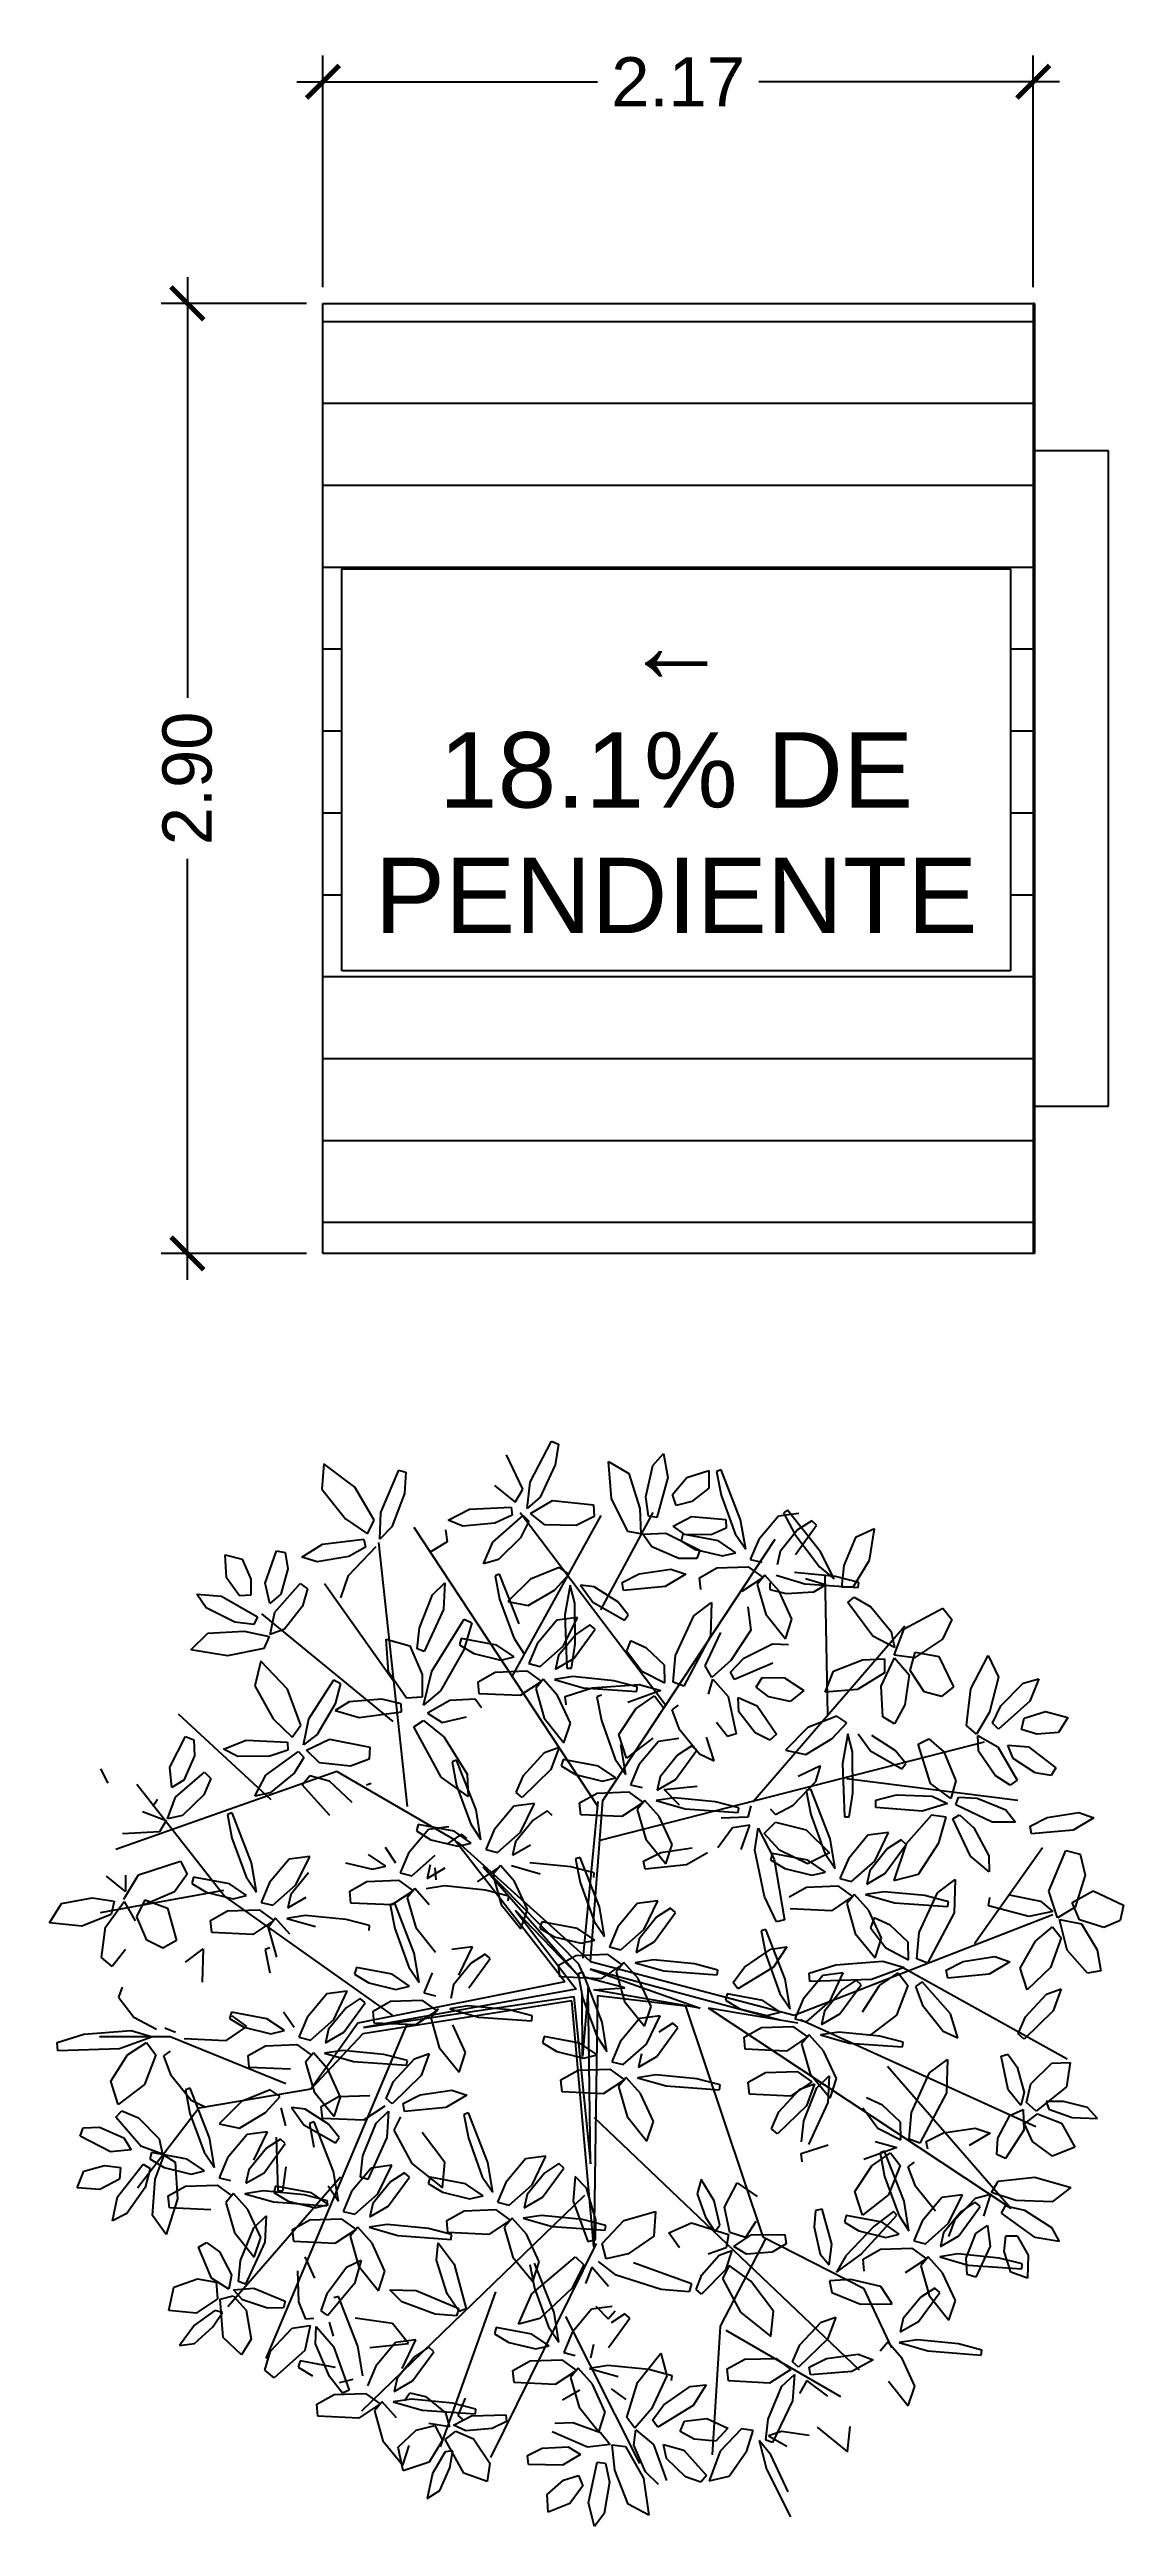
# Model space of a CAD drawing. Header units: metres. Extents: x 258817 to 259192, y 1878716 to 1878911.
# Drawn here: x 258996.78 to 259000.06, y 1878883.02 to 1878890.58 of the extents above; entities that cross this region are included whole.
import ezdxf

# ---------------------------------------------------------------- set-up
doc = ezdxf.new("R2010")
doc.units = ezdxf.units.M
doc.header["$MEASUREMENT"] = 0
doc.layers.add('Vistas', color=7, linetype='Continuous')
doc.styles.get("Standard").update_dxf_attribs({"font": 'arial.ttf'})
doc.dimstyles.new('JPcotas75', dxfattribs={"dimtxt": 0.15, "dimasz": 0.1, "dimexe": 0.08, "dimexo": 0.05, "dimgap": 0.05, "dimtad": 0, "dimzin": 1, "dimdsep": 46, "dimtxsty": 'Standard', "dimblk": 'ARCHTICK', "dimcen": 2.5, "dimdle": 0.08, "dimclrd": 1, "dimclre": 1, "dimclrt": 2, "dimadec": 0, "dimazin": 0, "dimtfac": 1, "dimtmove": 1, "dimatfit": 2, "dimfxl": 1.25, "dimarcsym": 0})

# ---------------------------------------------------------------- blocks, each defined once
blk = doc.blocks.new('A$C173E365C')
at = {"color": 68}
for p, q in [((2.473, 5.772), (2.449, 5.643)), ((2.53, 5.706), (2.473, 5.772)), ((2.769, 5.729), (2.66, 5.663)), ((2.752, 5.529), (2.769, 5.729)), ((3.075, 5.838), (3.038, 5.822)), ((3.038, 5.822), (3.055, 5.71)), ((3.189, 5.618), (3.075, 5.838)), ((3.229, 5.579), (3.317, 5.764)), ((2.058, 5.415), (2.162, 5.683)), ((2.162, 5.683), (2.187, 5.674)), ((2.187, 5.674), (2.163, 5.547)), ((2.229, 5.68), (2.229, 5.585)), ((2.347, 5.642), (2.229, 5.68)), ((2.424, 5.55), (2.347, 5.642)), ((2.449, 5.643), (2.508, 5.427)), ((2.567, 5.538), (2.53, 5.706)), ((2.66, 5.663), (2.6, 5.476)), ((3.055, 5.71), (3.136, 5.537)), ((3.205, 5.476), (3.189, 5.618)), ((3.381, 5.6), (3.27, 5.51)), ((3.896, 5.682), (3.858, 5.67)), ((3.858, 5.67), (3.866, 5.556)), ((3.993, 5.454), (3.896, 5.682)), ((4.132, 5.59), (4.299, 5.716)), ((4.299, 5.716), (4.309, 5.579)), ((1.628, 5.242), (1.807, 5.467)), ((1.807, 5.467), (1.828, 5.452)), ((2.163, 5.547), (2.087, 5.339)), ((2.229, 5.585), (2.321, 5.513)), ((2.321, 5.513), (2.404, 5.492)), ((2.404, 5.492), (2.424, 5.55)), ((2.553, 5.435), (2.567, 5.538)), ((2.6, 5.476), (2.594, 5.34)), ((2.665, 5.352), (2.752, 5.529)), ((2.849, 5.496), (2.846, 5.432)), ((3.069, 5.518), (2.849, 5.496)), ((3.187, 5.448), (3.069, 5.518)), ((3.136, 5.537), (3.205, 5.476)), ((3.27, 5.51), (3.229, 5.579)), ((3.292, 5.482), (3.286, 5.439)), ((3.515, 5.472), (3.292, 5.482)), ((3.631, 5.412), (3.515, 5.472)), ((3.866, 5.556), (3.933, 5.377)), ((4.029, 5.412), (4.132, 5.59)), ((4.309, 5.579), (4.182, 5.42)), ((1.767, 5.337), (1.634, 5.161)), ((1.65, 5.386), (1.676, 5.41)), ((1.676, 5.41), (1.752, 5.36)), ((1.745, 5.449), (1.855, 5.435)), ((1.752, 5.36), (1.846, 5.244)), ((1.828, 5.452), (1.767, 5.337)), ((1.855, 5.435), (1.961, 5.308)), ((2.031, 5.256), (2.058, 5.415)), ((2.087, 5.339), (2.031, 5.256)), ((2.138, 5.417), (2.136, 5.37)), ((2.136, 5.37), (2.217, 5.334)), ((2.322, 5.433), (2.138, 5.417)), ((2.177, 5.301), (2.369, 5.337)), ((2.217, 5.334), (2.358, 5.336)), ((2.461, 5.343), (2.277, 5.251)), ((2.421, 5.381), (2.322, 5.433)), ((2.358, 5.336), (2.421, 5.381)), ((2.369, 5.337), (2.378, 5.302)), ((2.584, 5.337), (2.461, 5.343)), ((2.508, 5.427), (2.553, 5.435)), ((2.846, 5.432), (2.942, 5.384)), ((2.942, 5.384), (3.111, 5.387)), ((3.111, 5.387), (3.187, 5.448)), ((3.228, 5.437), (3.197, 5.408)), ((3.197, 5.408), (3.241, 5.318)), ((3.39, 5.294), (3.228, 5.437)), ((3.286, 5.439), (3.38, 5.397)), ((3.38, 5.397), (3.551, 5.38)), ((3.551, 5.38), (3.631, 5.412)), ((3.644, 5.36), (3.636, 5.296)), ((3.933, 5.377), (3.997, 5.311)), ((3.997, 5.311), (3.993, 5.454)), ((4.064, 5.34), (4.029, 5.412)), ((4.182, 5.42), (4.064, 5.34)), ((1.846, 5.244), (1.862, 5.172)), ((2.006, 5.202), (1.944, 5.186)), ((1.961, 5.308), (2.006, 5.202)), ((2.084, 5.237), (2.177, 5.301)), ((2.156, 5.22), (2.084, 5.237)), ((2.302, 5.255), (2.156, 5.22)), ((2.277, 5.251), (2.294, 5.206)), ((2.294, 5.206), (2.39, 5.207)), ((2.378, 5.302), (2.302, 5.255)), ((3.241, 5.318), (3.359, 5.201)), ((3.359, 5.201), (3.44, 5.177)), ((3.44, 5.177), (3.39, 5.294)), ((3.636, 5.296), (3.727, 5.24)), ((4.167, 5.115), (4.017, 5.271)), ((4.084, 5.31), (4.075, 5.268)), ((4.075, 5.268), (4.165, 5.218)), ((4.306, 5.283), (4.084, 5.31)), ((4.165, 5.218), (4.334, 5.188)), ((4.417, 5.214), (4.306, 5.283)), ((4.334, 5.188), (4.417, 5.214)), ((4.506, 5.238), (4.492, 5.151)), ((4.553, 5.248), (4.506, 5.238)), ((4.615, 5.074), (4.553, 5.248)), ((4.738, 5.203), (4.692, 5.096)), ((4.83, 5.226), (4.738, 5.203)), ((4.823, 5.103), (4.83, 5.226)), ((1.867, 5.116), (1.713, 5.071)), ((1.851, 5.03), (1.928, 5.117)), ((1.902, 5.076), (1.902, 5.04)), ((1.969, 5.067), (1.923, 4.907)), ((1.928, 5.117), (1.969, 5.067)), ((2.017, 5.162), (1.937, 5.105)), ((1.937, 5.105), (2.051, 5.029)), ((2.186, 5.156), (2.017, 5.162)), ((2.279, 5.103), (2.186, 5.156)), ((2.98, 5.123), (3.034, 5.159)), ((3.034, 5.159), (3.188, 5.096)), ((3.188, 5.096), (3.309, 4.976)), ((3.249, 4.855), (3.354, 5.123)), ((3.354, 5.123), (3.378, 5.114)), ((3.378, 5.114), (3.354, 4.987)), ((3.648, 5.076), (3.656, 4.933)), ((3.714, 5.011), (3.648, 5.076)), ((4.208, 4.995), (4.167, 5.115)), ((4.427, 5.072), (4.387, 5.044)), ((4.563, 4.917), (4.427, 5.072)), ((4.492, 5.151), (4.53, 5.015)), ((4.589, 4.965), (4.615, 5.074)), ((4.692, 5.096), (4.692, 5.01)), ((4.753, 5.005), (4.823, 5.103)), ((2.019, 4.947), (2.003, 4.821)), ((3.2, 4.953), (3.058, 5.037)), ((3.309, 4.976), (3.2, 4.953)), ((3.354, 4.987), (3.278, 4.779)), ((3.656, 4.933), (3.759, 4.707)), ((3.785, 4.834), (3.714, 5.011)), ((4.387, 5.044), (4.413, 4.951)), ((4.413, 4.951), (4.51, 4.826)), ((4.53, 5.015), (4.589, 4.965)), ((4.85, 5.004), (4.656, 4.892)), ((4.692, 5.01), (4.753, 5.005)), ((4.778, 4.864), (4.931, 4.942)), ((4.981, 5.014), (4.85, 5.004)), ((4.931, 4.942), (4.981, 5.014)), ((3.544, 4.881), (3.504, 4.86)), ((3.504, 4.86), (3.546, 4.715)), ((3.719, 4.6), (3.544, 4.881)), ((3.797, 4.721), (3.785, 4.834)), ((4.51, 4.826), (4.588, 4.797)), ((4.588, 4.797), (4.563, 4.917)), ((4.727, 4.816), (4.593, 4.787)), ((4.656, 4.892), (4.675, 4.851)), ((4.675, 4.851), (4.778, 4.864)), ((4.922, 4.805), (4.727, 4.816)), ((5.014, 4.716), (4.922, 4.805)), ((3.278, 4.779), (3.223, 4.696)), ((3.275, 4.677), (3.368, 4.741)), ((3.368, 4.741), (3.56, 4.777)), ((3.759, 4.707), (3.797, 4.721)), ((3.836, 4.736), (3.771, 4.582)), ((3.964, 4.772), (3.836, 4.736)), ((3.952, 4.596), (3.964, 4.772)), ((4.593, 4.787), (4.622, 4.722)), ((4.622, 4.722), (4.816, 4.683)), ((4.816, 4.683), (5.014, 4.716)), ((3.764, 4.418), (3.719, 4.6)), ((3.771, 4.582), (3.77, 4.461)), ((3.855, 4.456), (3.952, 4.596)), ((4.245, 4.554), (4.21, 4.535)), ((4.21, 4.535), (4.238, 4.424)), ((4.38, 4.345), (4.245, 4.554)), ((4.494, 4.503), (4.637, 4.655)), ((4.637, 4.655), (4.67, 4.522)), ((3.77, 4.461), (3.855, 4.456)), ((3.881, 4.382), (3.883, 4.425)), ((3.883, 4.425), (3.987, 4.45)), ((3.987, 4.45), (4.163, 4.435)), ((4.163, 4.435), (4.238, 4.389)), ((4.238, 4.424), (4.334, 4.259)), ((4.423, 4.31), (4.494, 4.503)), ((4.67, 4.522), (4.572, 4.344)), ((4.109, 4.352), (3.881, 4.382)), ((4.238, 4.389), (4.109, 4.352)), ((4.408, 4.205), (4.38, 4.345)), ((4.469, 4.245), (4.423, 4.31)), ((4.572, 4.344), (4.469, 4.245)), ((4.269, 4.234), (4.052, 4.192)), ((4.052, 4.192), (4.055, 4.128)), ((4.393, 4.176), (4.269, 4.234)), ((4.323, 4.108), (4.393, 4.176)), ((4.334, 4.259), (4.408, 4.205)), ((4.435, 4.169), (4.406, 4.137)), ((4.406, 4.137), (4.459, 4.051)), ((4.61, 4.041), (4.435, 4.169)), ((4.494, 4.219), (4.492, 4.176)), ((4.492, 4.176), (4.59, 4.143)), ((4.717, 4.23), (4.494, 4.219)), ((4.59, 4.143), (4.762, 4.142)), ((4.838, 4.181), (4.717, 4.23)), ((4.762, 4.142), (4.838, 4.181)), ((4.997, 4.232), (4.995, 4.145)), ((5.042, 4.249), (4.997, 4.232)), ((5.127, 4.085), (5.042, 4.249)), ((4.055, 4.128), (4.155, 4.089)), ((4.271, 4.01), (4.148, 3.895)), ((4.155, 4.089), (4.323, 4.108)), ((4.375, 4.039), (4.271, 4.01)), ((4.416, 3.989), (4.375, 4.039)), ((4.459, 4.051), (4.587, 3.946)), ((4.67, 3.929), (4.61, 4.041)), ((4.266, 3.825), (4.416, 3.989)), ((4.587, 3.946), (4.67, 3.929))]:
    blk.add_line(p, q, dxfattribs=at)
at = {"color": 66}
for p, q in [((1.339, 5.366), (1.441, 5.32)), ((1.365, 5.198), (1.339, 5.366)), ((1.764, 5.228), (1.65, 5.386)), ((2.536, 5.269), (2.584, 5.337)), ((2.594, 5.34), (2.665, 5.352)), ((1.452, 5.056), (1.365, 5.198)), ((1.441, 5.32), (1.504, 5.168)), ((1.556, 5.098), (1.628, 5.242)), ((2.39, 5.207), (2.536, 5.269)), ((1.423, 5.077), (1.548, 5.109)), ((1.426, 5.051), (1.423, 5.077)), ((1.713, 5.071), (1.426, 5.051)), ((1.504, 5.168), (1.516, 5.053)), ((1.548, 5.109), (1.769, 5.131)), ((1.634, 5.161), (1.556, 5.098)), ((1.601, 5.064), (1.709, 5.098)), ((1.665, 5.027), (1.601, 5.064)), ((2.272, 5.039), (2.279, 5.103)), ((2.433, 5.15), (2.352, 5.122)), ((2.352, 5.122), (2.464, 5.056)), ((2.603, 5.124), (2.433, 5.15)), ((2.695, 5.077), (2.603, 5.124)), ((2.687, 5.035), (2.695, 5.077)), ((2.845, 5.055), (2.919, 5.063)), ((2.919, 5.063), (2.852, 4.972)), ((3.058, 5.037), (2.98, 5.123)), ((1.358, 4.946), (1.248, 4.814)), ((1.348, 4.789), (1.481, 4.969)), ((1.447, 4.999), (1.358, 4.946)), ((1.481, 4.969), (1.447, 4.999)), ((1.516, 5.053), (1.452, 5.056)), ((1.814, 5.018), (1.665, 5.027)), ((1.782, 4.881), (1.851, 5.03)), ((1.902, 5.04), (1.814, 5.018)), ((2.214, 4.97), (2.22, 4.79)), ((2.31, 4.898), (2.214, 4.97)), ((2.464, 5.056), (2.687, 5.035)), ((2.663, 4.904), (2.719, 4.973)), ((2.852, 4.972), (2.683, 4.874)), ((2.719, 4.973), (2.845, 5.055)), ((2.948, 4.745), (2.949, 4.966)), ((2.949, 4.966), (2.975, 5.063)), ((2.975, 5.063), (3.003, 4.904)), ((2.408, 4.684), (2.31, 4.898)), ((2.683, 4.874), (2.663, 4.904)), ((2.841, 4.826), (2.868, 4.85)), ((2.955, 4.668), (2.841, 4.826)), ((2.868, 4.85), (2.943, 4.8)), ((2.936, 4.889), (3.047, 4.875)), ((3.01, 4.736), (2.936, 4.889)), ((2.943, 4.8), (3.037, 4.684)), ((3.003, 4.904), (2.993, 4.617)), ((3.047, 4.875), (3.152, 4.748)), ((2.421, 4.542), (2.408, 4.684)), ((2.467, 4.632), (2.565, 4.724)), ((2.565, 4.724), (2.651, 4.763)), ((2.671, 4.709), (2.589, 4.601)), ((2.651, 4.763), (2.671, 4.709)), ((2.967, 4.616), (2.948, 4.745)), ((3.053, 4.612), (2.955, 4.668)), ((3.135, 4.626), (3.01, 4.736)), ((3.037, 4.684), (3.053, 4.612)), ((3.152, 4.748), (3.197, 4.642)), ((3.347, 4.66), (3.275, 4.677)), ((3.493, 4.695), (3.347, 4.66)), ((3.57, 4.742), (3.493, 4.695)), ((3.546, 4.715), (3.672, 4.494)), ((3.56, 4.777), (3.57, 4.742)), ((2.363, 4.519), (2.421, 4.542)), ((2.465, 4.537), (2.467, 4.632)), ((2.589, 4.601), (2.465, 4.537)), ((3.058, 4.556), (2.904, 4.511)), ((2.96, 4.571), (3.058, 4.556)), ((2.993, 4.617), (2.967, 4.616)), ((3.042, 4.47), (3.119, 4.557)), ((3.119, 4.557), (3.16, 4.507)), ((3.208, 4.602), (3.128, 4.545)), ((3.128, 4.545), (3.243, 4.469)), ((3.197, 4.642), (3.135, 4.626)), ((3.377, 4.596), (3.208, 4.602)), ((3.47, 4.543), (3.377, 4.596)), ((3.464, 4.479), (3.47, 4.543)), ((3.16, 4.507), (3.114, 4.347)), ((3.243, 4.469), (3.464, 4.479)), ((3.451, 4.404), (3.485, 4.45)), ((3.485, 4.45), (3.621, 4.442)), ((3.621, 4.442), (3.742, 4.375)), ((3.672, 4.494), (3.764, 4.418)), ((3.662, 4.324), (3.532, 4.354)), ((3.763, 4.336), (3.652, 4.246)), ((3.742, 4.375), (3.662, 4.324)), ((3.669, 4.031), (3.815, 4.301)), ((3.815, 4.301), (3.763, 4.336)), ((3.652, 4.246), (3.529, 4.046)), ((4.995, 4.145), (5.051, 4.015)), ((3.48, 3.854), (3.585, 4.122)), ((3.529, 4.046), (3.523, 3.926)), ((3.523, 3.926), (3.669, 4.031)), ((3.585, 4.122), (3.609, 4.113)), ((3.609, 4.113), (3.585, 3.986)), ((4.941, 4.057), (4.906, 4.024)), ((4.906, 4.024), (4.945, 3.935)), ((5.097, 3.922), (4.941, 4.057)), ((5.051, 4.015), (5.117, 3.974)), ((5.117, 3.974), (5.127, 4.085)), ((5.459, 3.998), (5.498, 4.076)), ((3.585, 3.986), (3.509, 3.778)), ((4.044, 3.997), (4.069, 3.988)), ((4.945, 3.935), (5.058, 3.825)), ((5.139, 3.807), (5.097, 3.922)), ((5.193, 3.911), (5.218, 3.873)), ((4.688, 3.57), (4.792, 3.838)), ((4.792, 3.838), (4.817, 3.83)), ((4.817, 3.83), (4.793, 3.703)), ((5.058, 3.825), (5.139, 3.807)), ((5.274, 3.845), (5.146, 3.798)), ((5.146, 3.798), (5.183, 3.737)), ((5.183, 3.737), (5.381, 3.725)), ((4.375, 3.604), (4.485, 3.59)), ((4.449, 3.451), (4.375, 3.604)), ((4.793, 3.703), (4.717, 3.494)), ((4.382, 3.516), (4.476, 3.399)), ((4.485, 3.59), (4.591, 3.463)), ((4.661, 3.412), (4.688, 3.57)), ((4.717, 3.494), (4.661, 3.412)), ((4.807, 3.456), (4.999, 3.492)), ((4.999, 3.492), (5.008, 3.458)), ((5.07, 3.578), (5.034, 3.508)), ((5.034, 3.508), (5.102, 3.413)), ((5.295, 3.505), (5.07, 3.578)), ((5.374, 3.375), (5.295, 3.505)), ((5.365, 3.504), (5.365, 3.416)), ((5.365, 3.416), (5.468, 3.497)), ((4.492, 3.327), (4.394, 3.384)), ((4.573, 3.341), (4.449, 3.451)), ((4.476, 3.399), (4.492, 3.327)), ((4.636, 3.357), (4.573, 3.341)), ((4.591, 3.463), (4.636, 3.357)), ((4.714, 3.393), (4.807, 3.456)), ((4.786, 3.376), (4.714, 3.393)), ((4.932, 3.411), (4.786, 3.376)), ((5.008, 3.458), (4.932, 3.411)), ((5.102, 3.413), (5.268, 3.342)), ((5.259, 3.371), (5.139, 3.326)), ((5.304, 3.279), (5.259, 3.371)), ((5.373, 3.362), (5.314, 3.257)), ((5.472, 3.223), (5.373, 3.362)), ((5.545, 3.382), (5.427, 3.364)), ((5.427, 3.364), (5.442, 3.291)), ((4.497, 3.271), (4.343, 3.227)), ((4.399, 3.286), (4.497, 3.271)), ((4.481, 3.185), (4.558, 3.272)), ((4.599, 3.222), (4.553, 3.062)), ((4.558, 3.272), (4.599, 3.222)), ((4.647, 3.317), (4.567, 3.26)), ((4.567, 3.26), (4.681, 3.184)), ((4.816, 3.311), (4.647, 3.317)), ((4.909, 3.259), (4.816, 3.311)), ((4.902, 3.194), (4.909, 3.259)), ((5.139, 3.326), (5.091, 3.151)), ((5.251, 3.153), (5.304, 3.279)), ((4.59, 3.113), (4.615, 3.104)), ((4.615, 3.104), (4.59, 2.977)), ((4.681, 3.184), (4.902, 3.194)), ((4.947, 3.107), (4.953, 2.928)), ((5.043, 3.036), (4.947, 3.107)), ((5.091, 3.151), (5.164, 3.111))]:
    blk.add_line(p, q, dxfattribs=at)
at = {"color": 44}
for p, q in [((2.461, 4.416), (3.244, 5.452)), ((2.81, 4.931), (2.529, 5.454)), ((3.287, 4.572), (2.808, 5.438)), ((2.824, 3.87), (3.814, 5.373)), ((2.799, 3.905), (1.872, 5.311)), ((3.849, 3.872), (4.004, 5.293)), ((1.589, 4.365), (1.604, 5.121)), ((3.916, 4.535), (4.295, 5.071)), ((1.992, 3.897), (1.175, 4.845)), ((3.927, 4.329), (4.633, 4.908)), ((4.582, 3.908), (5.081, 4.369)), ((2.813, 3.692), (0.747, 4.221)), ((1.489, 4.023), (0.568, 3.906)), ((3.596, 3.693), (4.229, 4.06)), ((4.229, 4.06), (5.417, 3.642)), ((2.865, 3.038), (2.799, 3.905)), ((2.905, 3.056), (2.824, 3.899)), ((4.835, 3.392), (5.304, 3.991)), ((0.801, 3.135), (0.435, 3.652)), ((2.865, 3.038), (3.581, 3.683)), ((3.004, 2.93), (3.596, 3.693)), ((3.442, 3.548), (2.926, 2.958)), ((2.928, 3.024), (3.442, 3.548)), ((3.929, 2.75), (4.835, 3.392)), ((4.838, 3.42), (5.502, 3.301)), ((1.77, 2.75), (0.379, 3.291)), ((2.926, 2.958), (3.269, 3.314)), ((3.269, 3.314), (2.943, 2.89)), ((1.199, 3.014), (0.303, 2.515)), ((2.865, 3.038), (1.77, 2.75)), ((1.84, 2.721), (2.867, 2.997)), ((2.867, 2.997), (2.275, 2.787)), ((2.68, 2.897), (2.897, 2.954)), ((2.897, 2.954), (2.928, 3.024)), ((2.355, 2.799), (1.939, 1.557)), ((2.275, 2.787), (2.848, 2.887)), ((2.355, 2.799), (2.828, 2.855)), ((2.848, 2.887), (2.68, 2.897)), ((2.828, 2.855), (2.847, 1.504)), ((2.847, 1.504), (2.966, 2.827)), ((2.866, 1.951), (2.877, 2.891)), ((2.955, 2.85), (2.866, 1.951)), ((2.877, 2.891), (2.909, 2.527)), ((2.909, 2.527), (2.91, 2.867)), ((2.943, 2.89), (4.085, 2.684)), ((4.085, 2.684), (2.955, 2.85)), ((2.966, 2.827), (4.089, 2.65)), ((3.004, 2.93), (4.117, 2.707)), ((1.737, 2.726), (0.471, 2.151)), ((0.604, 1.71), (2.231, 2.788)), ((1.75, 2.708), (2.231, 2.788)), ((3.854, 2.698), (4.61, 0.904)), ((4.117, 2.707), (4.368, 2.353)), ((4.089, 2.65), (4.368, 2.353)), ((4.503, 2.38), (5.126, 2.634)), ((1.268, 2.475), (0.604, 1.71)), ((4.368, 2.353), (4.971, 2.25)), ((2.846, 2.199), (1.42, 0.842)), ((4.971, 2.25), (5.3, 1.82)), ((4.21, 1.879), (4.815, 1.182)), ((2.897, 1.78), (4.097, 0.621)), ((1.939, 1.557), (1.398, 1.282)), ((1.925, 1.547), (2.168, 1.077)), ((2.835, 1.522), (3.403, 0.371)), ((1.398, 1.282), (1.247, 0.96)), ((3.376, 1.262), (3.674, 0.429)), ((2.168, 1.077), (2.211, 0.385)), ((3, 1.13), (2.601, 0.339)), ((2.138, 1.056), (1.521, 0.699))]:
    blk.add_line(p, q, dxfattribs=at)
at = {"color": 64}
for p, q in [((0.971, 4.94), (0.923, 4.878)), ((1.179, 4.828), (0.971, 4.94)), ((0.923, 4.878), (0.973, 4.772)), ((1.233, 4.687), (1.179, 4.828)), ((1.248, 4.814), (1.231, 4.728)), ((1.817, 4.775), (1.782, 4.881)), ((1.923, 4.907), (1.817, 4.775)), ((2.003, 4.821), (2.11, 4.657)), ((2.248, 4.629), (2.164, 4.808)), ((0.727, 4.684), (0.672, 4.569)), ((0.821, 4.506), (0.727, 4.684)), ((0.993, 4.68), (0.914, 4.517)), ((0.973, 4.772), (1.123, 4.672)), ((1.119, 4.703), (0.993, 4.68)), ((1.147, 4.604), (1.119, 4.703)), ((1.123, 4.672), (1.233, 4.687)), ((1.23, 4.673), (1.152, 4.581)), ((1.302, 4.519), (1.23, 4.673)), ((1.231, 4.728), (1.348, 4.789)), ((1.284, 4.666), (1.285, 4.591)), ((1.403, 4.662), (1.284, 4.666)), ((1.887, 4.747), (1.8, 4.744)), ((2.041, 4.67), (1.887, 4.747)), ((2.113, 4.595), (2.041, 4.67)), ((2.22, 4.79), (2.363, 4.519)), ((0.455, 4.56), (0.504, 4.439)), ((0.539, 4.536), (0.455, 4.56)), ((0.66, 4.414), (0.539, 4.536)), ((0.672, 4.569), (0.721, 4.38)), ((1.072, 4.49), (1.147, 4.604)), ((1.152, 4.581), (1.175, 4.42)), ((1.285, 4.591), (1.429, 4.502)), ((1.558, 4.601), (1.403, 4.662)), ((1.603, 4.487), (1.558, 4.601)), ((1.823, 4.564), (1.718, 4.497)), ((1.942, 4.566), (1.823, 4.564)), ((1.885, 4.644), (2.091, 4.555)), ((1.975, 4.514), (1.942, 4.566)), ((2.091, 4.555), (2.113, 4.595)), ((2.11, 4.657), (2.213, 4.567)), ((2.208, 4.557), (2.126, 4.465)), ((2.231, 4.477), (2.208, 4.557)), ((2.213, 4.567), (2.248, 4.629)), ((2.614, 4.517), (2.739, 4.549)), ((2.739, 4.549), (2.96, 4.571)), ((0.504, 4.439), (0.671, 4.289)), ((0.704, 4.32), (0.66, 4.414)), ((0.843, 4.309), (0.821, 4.506)), ((0.914, 4.517), (0.979, 4.465)), ((0.979, 4.465), (1.072, 4.49)), ((1.175, 4.42), (1.23, 4.318)), ((1.294, 4.354), (1.302, 4.519)), ((1.429, 4.502), (1.603, 4.487)), ((1.718, 4.497), (1.792, 4.437)), ((1.792, 4.437), (1.906, 4.463)), ((1.969, 4.414), (1.866, 4.261)), ((1.906, 4.463), (1.975, 4.514)), ((2.072, 4.458), (1.969, 4.414)), ((2.067, 4.381), (2.072, 4.458)), ((2.126, 4.465), (2.083, 4.264)), ((2.394, 4.418), (2.428, 4.393)), ((2.521, 4.467), (2.469, 4.399)), ((2.603, 4.529), (2.488, 4.496)), ((2.488, 4.496), (2.665, 4.432)), ((2.621, 4.398), (2.521, 4.467)), ((2.857, 4.511), (2.603, 4.529)), ((2.617, 4.491), (2.614, 4.517)), ((2.904, 4.511), (2.617, 4.491)), ((2.713, 4.259), (2.621, 4.398)), ((2.807, 4.472), (2.832, 4.463)), ((2.832, 4.463), (2.807, 4.336)), ((3.001, 4.465), (2.857, 4.511)), ((2.973, 4.32), (3.042, 4.47)), ((2.996, 4.42), (3.001, 4.465)), ((0.419, 4.383), (0.299, 4.352)), ((0.35, 4.271), (0.466, 4.261)), ((0.533, 4.347), (0.419, 4.383)), ((0.466, 4.261), (0.548, 4.287)), ((0.548, 4.287), (0.533, 4.347)), ((0.671, 4.289), (0.704, 4.32)), ((0.721, 4.38), (0.79, 4.262)), ((0.79, 4.262), (0.843, 4.309)), ((1.23, 4.318), (1.294, 4.354)), ((1.426, 4.264), (1.359, 4.172)), ((1.488, 4.323), (1.541, 4.359)), ((1.566, 4.238), (1.488, 4.323)), ((1.541, 4.359), (1.696, 4.297)), ((1.696, 4.297), (1.816, 4.176)), ((1.902, 4.229), (1.98, 4.269)), ((1.98, 4.269), (2.067, 4.381)), ((2.083, 4.264), (2.128, 4.249)), ((2.128, 4.249), (2.188, 4.325)), ((2.391, 4.293), (2.28, 4.155)), ((2.428, 4.393), (2.391, 4.293)), ((2.807, 4.336), (2.732, 4.128)), ((3.008, 4.215), (2.973, 4.32)), ((3.114, 4.347), (3.008, 4.215)), ((0.51, 4.194), (0.364, 4.081)), ((0.475, 4.053), (0.593, 4.131)), ((0.622, 4.203), (0.51, 4.194)), ((0.676, 4.193), (0.571, 4.015)), ((0.593, 4.131), (0.622, 4.203)), ((0.782, 4.254), (0.676, 4.193)), ((0.69, 4.04), (0.779, 4.17)), ((0.779, 4.17), (0.782, 4.254)), ((0.965, 4.167), (0.901, 4.01)), ((1.046, 4.236), (0.965, 4.167)), ((1.038, 3.997), (1.104, 4.208)), ((1.104, 4.208), (1.046, 4.236)), ((1.17, 4.104), (1.227, 4.174)), ((1.227, 4.174), (1.353, 4.255)), ((1.707, 4.153), (1.566, 4.238)), ((1.816, 4.176), (1.707, 4.153)), ((1.866, 4.261), (1.902, 4.229)), ((2.2, 4.118), (2.241, 4.246)), ((2.28, 4.155), (2.2, 4.118)), ((2.294, 4.175), (2.321, 4.198)), ((2.409, 4.017), (2.294, 4.175)), ((2.321, 4.198), (2.397, 4.149)), ((2.39, 4.238), (2.5, 4.223)), ((2.397, 4.149), (2.491, 4.033)), ((2.5, 4.223), (2.606, 4.097)), ((2.531, 4.24), (2.671, 4.132)), ((2.671, 4.132), (2.713, 4.259)), ((2.676, 4.045), (2.702, 4.204)), ((3.034, 4.191), (3.078, 4.072)), ((3.113, 4.163), (3.034, 4.191)), ((3.225, 4.04), (3.113, 4.163)), ((0.571, 4.015), (0.609, 3.987)), ((0.609, 3.987), (0.69, 4.04)), ((0.901, 4.01), (0.928, 3.916)), ((0.928, 3.916), (1.038, 3.997)), ((1.191, 4.075), (1.17, 4.104)), ((1.628, 4.091), (1.749, 4.034)), ((2.507, 3.96), (2.409, 4.017)), ((2.491, 4.033), (2.507, 3.96)), ((2.606, 4.097), (2.651, 3.99)), ((2.732, 4.128), (2.676, 4.045)), ((2.729, 4.026), (2.822, 4.09)), ((2.801, 4.009), (2.729, 4.026)), ((2.946, 4.044), (2.801, 4.009)), ((2.822, 4.09), (3.013, 4.126)), ((3.023, 4.091), (2.946, 4.044)), ((3.013, 4.126), (3.023, 4.091)), ((3.078, 4.072), (3.232, 3.921)), ((3.265, 3.948), (3.225, 4.04)), ((0.787, 3.917), (0.633, 3.854)), ((0.706, 3.789), (0.902, 3.882)), ((0.887, 3.923), (0.787, 3.917)), ((0.902, 3.882), (0.887, 3.923)), ((1.87, 3.829), (1.776, 3.879)), ((2.004, 3.877), (2.019, 3.816)), ((2.068, 3.866), (2.193, 3.898)), ((2.071, 3.84), (2.068, 3.866)), ((2.193, 3.898), (2.413, 3.92)), ((2.47, 3.964), (2.291, 3.982)), ((2.512, 3.905), (2.357, 3.86)), ((2.387, 3.879), (2.47, 3.964)), ((2.413, 3.92), (2.512, 3.905)), ((2.661, 3.951), (2.582, 3.894)), ((2.651, 3.99), (2.588, 3.974)), ((2.83, 3.945), (2.661, 3.951)), ((2.924, 3.892), (2.83, 3.945)), ((2.917, 3.828), (2.924, 3.892)), ((3.167, 3.888), (3.278, 3.874)), ((3.241, 3.735), (3.167, 3.888)), ((3.232, 3.921), (3.265, 3.948)), ((3.278, 3.874), (3.383, 3.747)), ((1.9, 3.86), (1.87, 3.829)), ((1.931, 3.727), (1.871, 3.788)), ((1.964, 3.756), (1.877, 3.589)), ((1.982, 3.638), (1.964, 3.756)), ((2.008, 3.773), (2.102, 3.758)), ((2.055, 3.642), (2.008, 3.773)), ((2.019, 3.816), (2.162, 3.81)), ((2.357, 3.86), (2.071, 3.84)), ((2.102, 3.758), (2.18, 3.65)), ((2.696, 3.818), (2.917, 3.828)), ((3.072, 3.825), (3.099, 3.849)), ((3.099, 3.849), (3.174, 3.799)), ((3.174, 3.799), (3.268, 3.683)), ((3.366, 3.625), (3.241, 3.735)), ((3.383, 3.747), (3.428, 3.641)), ((3.454, 3.695), (3.48, 3.854)), ((3.509, 3.778), (3.454, 3.695)), ((3.506, 3.676), (3.599, 3.74)), ((3.599, 3.74), (3.791, 3.776)), ((3.627, 3.763), (3.737, 3.749)), ((3.801, 3.741), (3.724, 3.694)), ((3.737, 3.749), (3.843, 3.622)), ((3.791, 3.776), (3.801, 3.741)), ((1.85, 3.637), (1.931, 3.727)), ((2.816, 3.332), (2.921, 3.599)), ((2.921, 3.599), (2.946, 3.591)), ((3.284, 3.611), (3.187, 3.667)), ((3.268, 3.683), (3.284, 3.611)), ((3.428, 3.641), (3.366, 3.625)), ((3.578, 3.659), (3.506, 3.676)), ((3.531, 3.7), (3.558, 3.724)), ((3.558, 3.724), (3.633, 3.674)), ((3.724, 3.694), (3.578, 3.659)), ((3.825, 3.5), (3.7, 3.61)), ((3.843, 3.622), (3.888, 3.516)), ((3.969, 3.653), (3.913, 3.57)), ((3.965, 3.551), (4.059, 3.615)), ((2.845, 3.516), (2.971, 3.548)), ((2.946, 3.591), (2.921, 3.464)), ((2.971, 3.548), (3.191, 3.57)), ((3.29, 3.555), (3.135, 3.51)), ((3.204, 3.319), (3.273, 3.469)), ((3.273, 3.469), (3.35, 3.556)), ((3.391, 3.506), (3.345, 3.346)), ((3.35, 3.556), (3.391, 3.506)), ((3.359, 3.544), (3.474, 3.468)), ((3.744, 3.486), (3.646, 3.543)), ((3.695, 3.478), (3.701, 3.542)), ((3.728, 3.558), (3.744, 3.486)), ((3.898, 3.476), (3.819, 3.419)), ((3.888, 3.516), (3.825, 3.5)), ((4.067, 3.47), (3.898, 3.476)), ((4.038, 3.535), (3.965, 3.551)), ((4.183, 3.57), (4.038, 3.535)), ((4.16, 3.417), (4.067, 3.47)), ((3.345, 3.346), (3.239, 3.214)), ((3.305, 3.391), (3.43, 3.423)), ((3.308, 3.365), (3.305, 3.391)), ((3.43, 3.423), (3.65, 3.445)), ((3.65, 3.445), (3.749, 3.43)), ((3.733, 3.344), (3.809, 3.431)), ((3.851, 3.381), (3.805, 3.221)), ((3.809, 3.431), (3.851, 3.381)), ((3.813, 3.084), (3.917, 3.352)), ((3.819, 3.419), (3.933, 3.343)), ((3.917, 3.352), (3.942, 3.343)), ((3.942, 3.343), (3.918, 3.216)), ((3.933, 3.343), (4.154, 3.353)), ((4.154, 3.353), (4.16, 3.417)), ((5.709, 3.35), (5.545, 3.382)), ((5.774, 3.246), (5.709, 3.35)), ((3.239, 3.214), (3.204, 3.319)), ((3.805, 3.221), (3.698, 3.089)), ((3.918, 3.216), (3.842, 3.008)), ((4.053, 3.232), (4.178, 3.265)), ((4.056, 3.206), (4.053, 3.232)), ((4.178, 3.265), (4.399, 3.286)), ((5.442, 3.291), (5.6, 3.229)), ((5.494, 3.06), (5.472, 3.223)), ((5.6, 3.229), (5.774, 3.246)), ((3.405, 3.055), (3.432, 3.078)), ((3.432, 3.078), (3.507, 3.029)), ((3.5, 3.118), (3.611, 3.103)), ((3.574, 2.965), (3.5, 3.118)), ((5.164, 3.111), (5.251, 3.153)), ((5.365, 3.103), (5.437, 3.012)), ((3.519, 2.897), (3.405, 3.055)), ((3.507, 3.029), (3.601, 2.913)), ((3.839, 2.906), (3.932, 2.97)), ((3.932, 2.97), (4.124, 3.006)), ((4.134, 2.971), (4.057, 2.924)), ((4.124, 3.006), (4.134, 2.971)), ((5.437, 3.012), (5.494, 3.06)), ((4.057, 2.924), (3.911, 2.889)), ((4.077, 2.816), (4.104, 2.839)), ((4.192, 2.658), (4.077, 2.816)), ((4.104, 2.839), (4.179, 2.79)), ((4.173, 2.879), (4.283, 2.865)), ((4.246, 2.726), (4.173, 2.879)), ((4.283, 2.865), (4.388, 2.738)), ((5.403, 2.847), (5.321, 2.739)), ((5.384, 2.901), (5.403, 2.847)), ((4.179, 2.79), (4.274, 2.674)), ((4.371, 2.615), (4.246, 2.726)), ((4.274, 2.674), (4.29, 2.602)), ((4.388, 2.738), (4.433, 2.631)), ((4.515, 2.769), (4.459, 2.686)), ((4.511, 2.667), (4.605, 2.731)), ((4.584, 2.65), (4.511, 2.667)), ((4.729, 2.685), (4.584, 2.65)), ((4.605, 2.731), (4.796, 2.767)), ((4.793, 2.746), (4.714, 2.689)), ((4.714, 2.689), (4.828, 2.613)), ((4.806, 2.732), (4.729, 2.685)), ((4.796, 2.767), (4.806, 2.732)), ((5.096, 2.657), (5.153, 2.68)), ((5.321, 2.739), (5.198, 2.675)), ((5.335, 2.667), (5.221, 2.633)), ((5.59, 2.648), (5.335, 2.667)), ((4.295, 2.546), (4.14, 2.501)), ((4.29, 2.602), (4.192, 2.658)), ((4.196, 2.561), (4.295, 2.546)), ((4.278, 2.46), (4.355, 2.547)), ((4.355, 2.547), (4.397, 2.497)), ((4.444, 2.592), (4.365, 2.535)), ((4.433, 2.631), (4.371, 2.615)), ((4.613, 2.586), (4.444, 2.592)), ((4.706, 2.533), (4.613, 2.586)), ((4.7, 2.469), (4.706, 2.533)), ((4.828, 2.613), (5.049, 2.623)), ((5.126, 2.634), (5.505, 2.634)), ((5.126, 2.556), (5.161, 2.531)), ((5.253, 2.604), (5.202, 2.537)), ((5.202, 2.537), (5.264, 2.378)), ((5.221, 2.633), (5.398, 2.569)), ((5.354, 2.536), (5.253, 2.604)), ((5.445, 2.396), (5.354, 2.536)), ((5.398, 2.569), (5.729, 2.558)), ((5.733, 2.603), (5.59, 2.648)), ((5.729, 2.558), (5.733, 2.603)), ((4.21, 2.31), (4.278, 2.46)), ((4.397, 2.497), (4.351, 2.337)), ((4.479, 2.459), (4.7, 2.469)), ((5.123, 2.431), (5.013, 2.293)), ((5.161, 2.531), (5.123, 2.431)), ((4.534, 2.312), (4.588, 2.348)), ((4.612, 2.227), (4.534, 2.312)), ((4.588, 2.348), (4.742, 2.286)), ((4.742, 2.286), (4.862, 2.166)), ((4.914, 2.09), (5.018, 2.357)), ((5.013, 2.293), (4.933, 2.256)), ((5.018, 2.357), (5.043, 2.349)), ((5.043, 2.349), (5.019, 2.222)), ((5.264, 2.378), (5.404, 2.27)), ((5.404, 2.27), (5.445, 2.396)), ((4.399, 2.244), (4.472, 2.253)), ((4.472, 2.253), (4.406, 2.161)), ((4.503, 2.155), (4.528, 2.252)), ((4.753, 2.142), (4.612, 2.227)), ((4.862, 2.166), (4.753, 2.142)), ((5.019, 2.222), (4.943, 2.013)), ((5.296, 2.198), (5.185, 2.085)), ((5.283, 2.045), (5.417, 2.201)), ((5.385, 2.236), (5.296, 2.198)), ((5.505, 2.147), (5.375, 2.091)), ((5.417, 2.201), (5.385, 2.236)), ((4.532, 2.084), (4.608, 2.035)), ((4.556, 2.094), (4.547, 1.806)), ((4.601, 2.123), (4.711, 2.109)), ((4.675, 1.97), (4.601, 2.123)), ((4.608, 2.035), (4.702, 1.919)), ((4.711, 2.109), (4.817, 1.983)), ((4.887, 1.931), (4.914, 2.09)), ((4.943, 2.013), (4.887, 1.931)), ((5.033, 1.975), (5.225, 2.011)), ((5.185, 2.085), (5.167, 2.003)), ((5.167, 2.003), (5.283, 2.045)), ((5.225, 2.011), (5.234, 1.977)), ((5.375, 2.091), (5.334, 2.025)), ((4.718, 1.846), (4.62, 1.903)), ((4.702, 1.919), (4.718, 1.846)), ((4.862, 1.876), (4.8, 1.86)), ((4.817, 1.983), (4.862, 1.876)), ((4.94, 1.912), (5.033, 1.975)), ((5.012, 1.895), (4.94, 1.912)), ((5.158, 1.93), (5.012, 1.895)), ((5.098, 1.959), (5.086, 1.762)), ((5.158, 1.997), (5.098, 1.959)), ((5.206, 1.868), (5.158, 1.997)), ((5.234, 1.977), (5.158, 1.93)), ((4.707, 1.705), (4.784, 1.791)), ((4.825, 1.742), (4.779, 1.581)), ((4.784, 1.791), (4.825, 1.742)), ((4.873, 1.836), (4.793, 1.779)), ((5.042, 1.83), (4.873, 1.836))]:
    blk.add_line(p, q, dxfattribs=at)
at = {"color": 62}
for p, q in [((0.299, 4.352), (0.35, 4.271)), ((1.359, 4.172), (1.191, 4.075)), ((1.455, 3.945), (1.457, 4.166)), ((1.457, 4.166), (1.482, 4.263)), ((1.482, 4.263), (1.51, 4.104)), ((0.364, 4.081), (0.388, 4.04)), ((0.388, 4.04), (0.475, 4.053)), ((1.51, 4.104), (1.5, 3.817)), ((1.654, 4.007), (1.628, 4.091)), ((1.776, 3.879), (1.654, 4.007)), ((1.029, 3.929), (0.946, 3.888)), ((0.946, 3.888), (1.083, 3.847)), ((1.22, 3.935), (1.029, 3.929)), ((1.083, 3.847), (1.331, 3.867)), ((1.331, 3.907), (1.22, 3.935)), ((1.331, 3.867), (1.331, 3.907)), ((1.474, 3.817), (1.455, 3.945)), ((1.576, 3.698), (1.681, 3.966)), ((1.681, 3.966), (1.706, 3.958)), ((1.706, 3.958), (1.681, 3.83)), ((2.496, 3.819), (2.573, 3.905)), ((2.573, 3.905), (2.614, 3.856)), ((2.582, 3.894), (2.696, 3.818)), ((0.24, 3.84), (0.159, 3.812)), ((0.159, 3.812), (0.271, 3.746)), ((0.41, 3.814), (0.24, 3.84)), ((0.271, 3.746), (0.494, 3.725)), ((0.502, 3.767), (0.41, 3.814)), ((0.494, 3.725), (0.502, 3.767)), ((0.633, 3.854), (0.58, 3.789)), ((0.58, 3.789), (0.706, 3.789)), ((0.805, 3.758), (0.723, 3.607)), ((0.881, 3.828), (0.805, 3.758)), ((0.822, 3.605), (0.918, 3.806)), ((0.918, 3.806), (0.881, 3.828)), ((0.953, 3.816), (1.032, 3.826)), ((0.992, 3.678), (0.953, 3.816)), ((1.032, 3.826), (1.168, 3.672)), ((1.264, 3.732), (1.374, 3.718)), ((1.337, 3.579), (1.264, 3.732)), ((1.5, 3.817), (1.474, 3.817)), ((1.705, 3.747), (1.58, 3.623)), ((1.681, 3.83), (1.606, 3.622)), ((1.871, 3.788), (1.705, 3.747)), ((2.427, 3.669), (2.496, 3.819)), ((2.614, 3.856), (2.568, 3.696)), ((0.233, 3.617), (0.206, 3.503)), ((0.31, 3.635), (0.233, 3.617)), ((0.401, 3.417), (0.31, 3.635)), ((0.723, 3.607), (0.722, 3.521)), ((0.722, 3.521), (0.822, 3.605)), ((1.102, 3.508), (0.992, 3.678)), ((1.168, 3.669), (1.195, 3.693)), ((1.168, 3.672), (1.235, 3.474)), ((1.283, 3.512), (1.168, 3.669)), ((1.195, 3.693), (1.27, 3.644)), ((1.27, 3.644), (1.364, 3.527)), ((1.374, 3.718), (1.479, 3.591)), ((1.55, 3.539), (1.576, 3.698)), ((1.606, 3.622), (1.55, 3.539)), ((1.58, 3.623), (1.699, 3.565)), ((1.696, 3.584), (1.887, 3.62)), ((1.699, 3.565), (1.85, 3.637)), ((1.887, 3.62), (1.897, 3.586)), ((1.93, 3.388), (1.982, 3.638)), ((2.237, 3.623), (2.35, 3.558)), ((2.488, 3.626), (2.318, 3.651)), ((2.461, 3.564), (2.427, 3.669)), ((2.568, 3.696), (2.461, 3.564)), ((2.58, 3.579), (2.488, 3.626)), ((0.206, 3.503), (0.26, 3.331)), ((0.904, 3.48), (0.91, 3.301)), ((1, 3.409), (0.904, 3.48)), ((1.235, 3.474), (1.102, 3.508)), ((1.462, 3.469), (1.337, 3.579)), ((1.364, 3.527), (1.38, 3.455)), ((1.524, 3.485), (1.462, 3.469)), ((1.479, 3.591), (1.524, 3.485)), ((1.602, 3.52), (1.696, 3.584)), ((1.675, 3.504), (1.602, 3.52)), ((1.82, 3.539), (1.675, 3.504)), ((1.897, 3.586), (1.82, 3.539)), ((1.877, 3.589), (1.822, 3.263)), ((2.35, 3.558), (2.572, 3.536)), ((2.572, 3.536), (2.58, 3.579)), ((2.848, 3.49), (2.845, 3.516)), ((0.163, 3.419), (0, 3.341)), ((0, 3.341), (0.018, 3.26)), ((0.276, 3.357), (0.163, 3.419)), ((0.236, 3.263), (0.276, 3.357)), ((0.26, 3.331), (0.355, 3.273)), ((0.355, 3.273), (0.401, 3.417)), ((0.446, 3.363), (0.38, 3.307)), ((0.615, 3.397), (0.446, 3.363)), ((0.508, 3.281), (0.725, 3.338)), ((0.725, 3.338), (0.718, 3.383)), ((0.941, 3.36), (1.067, 3.393)), ((0.944, 3.334), (0.941, 3.36)), ((1.067, 3.393), (1.287, 3.414)), ((1.369, 3.313), (1.446, 3.4)), ((1.487, 3.35), (1.442, 3.19)), ((1.446, 3.4), (1.487, 3.35)), ((1.535, 3.445), (1.456, 3.388)), ((1.456, 3.388), (1.57, 3.312)), ((1.704, 3.439), (1.535, 3.445)), ((1.797, 3.386), (1.704, 3.439)), ((1.866, 3.252), (1.93, 3.388)), ((2.504, 3.365), (2.614, 3.351)), ((2.577, 3.212), (2.504, 3.365)), ((2.614, 3.351), (2.719, 3.225)), ((2.79, 3.173), (2.816, 3.332)), ((2.921, 3.464), (2.846, 3.255)), ((0.018, 3.26), (0.106, 3.221)), ((0.106, 3.221), (0.236, 3.263)), ((0.226, 3.241), (0.142, 3.102)), ((0.344, 3.264), (0.226, 3.241)), ((0.303, 3.1), (0.344, 3.264)), ((0.381, 3.225), (0.335, 3.166)), ((0.38, 3.307), (0.508, 3.281)), ((0.472, 3.148), (0.381, 3.225)), ((1.57, 3.312), (1.791, 3.322)), ((1.819, 2.944), (1.923, 3.211)), ((1.822, 3.263), (1.866, 3.252)), ((1.923, 3.211), (1.948, 3.203)), ((1.948, 3.203), (1.923, 3.076)), ((2.408, 3.302), (2.435, 3.326)), ((2.523, 3.145), (2.408, 3.302)), ((2.435, 3.326), (2.51, 3.277)), ((2.51, 3.277), (2.604, 3.161)), ((2.702, 3.102), (2.577, 3.212)), ((2.719, 3.225), (2.764, 3.118)), ((2.846, 3.255), (2.79, 3.173)), ((2.842, 3.154), (2.936, 3.217)), ((2.936, 3.217), (3.127, 3.253)), ((3.137, 3.219), (3.06, 3.172)), ((3.127, 3.253), (3.137, 3.219)), ((0.142, 3.102), (0.121, 2.988)), ((0.194, 2.976), (0.303, 3.1)), ((0.335, 3.166), (0.392, 3.006)), ((0.555, 3.003), (0.472, 3.148)), ((0.691, 3.065), (0.61, 3.037)), ((1.81, 3.117), (1.882, 3.008)), ((1.895, 3.106), (1.81, 3.117)), ((1.923, 3.076), (1.848, 2.867)), ((2.037, 3.009), (1.895, 3.106)), ((2.62, 3.088), (2.523, 3.145)), ((2.604, 3.161), (2.62, 3.088)), ((2.775, 3.078), (2.696, 3.021)), ((2.764, 3.118), (2.702, 3.102)), ((2.944, 3.072), (2.775, 3.078)), ((2.915, 3.137), (2.842, 3.154)), ((3.06, 3.172), (2.915, 3.137)), ((3.037, 3.02), (2.944, 3.072)), ((3.786, 2.925), (3.813, 3.084)), ((0.121, 2.988), (0.194, 2.976)), ((0.392, 3.006), (0.518, 2.886)), ((0.518, 2.886), (0.555, 3.003)), ((1.792, 2.785), (1.819, 2.944)), ((1.882, 3.008), (2.073, 2.891)), ((2.099, 2.926), (2.037, 3.009)), ((2.181, 2.993), (2.307, 3.026)), ((2.184, 2.967), (2.181, 2.993)), ((2.471, 2.988), (2.184, 2.967)), ((2.307, 3.026), (2.527, 3.047)), ((2.626, 3.032), (2.471, 2.988)), ((2.527, 3.047), (2.626, 3.032)), ((2.54, 2.797), (2.609, 2.947)), ((2.609, 2.947), (2.686, 3.033)), ((2.727, 2.984), (2.682, 2.823)), ((2.686, 3.033), (2.727, 2.984)), ((2.696, 3.021), (2.81, 2.945)), ((2.803, 2.713), (2.907, 2.981)), ((2.81, 2.945), (3.031, 2.956)), ((2.907, 2.981), (2.932, 2.973)), ((2.932, 2.973), (2.908, 2.846)), ((3.031, 2.956), (3.037, 3.02)), ((3.716, 2.977), (3.761, 2.87)), ((3.842, 3.008), (3.786, 2.925)), ((0.335, 2.892), (0.378, 2.773)), ((0.414, 2.864), (0.335, 2.892)), ((1.845, 2.766), (1.938, 2.829)), ((1.938, 2.829), (2.13, 2.865)), ((2.139, 2.831), (2.062, 2.784)), ((2.073, 2.891), (2.099, 2.926)), ((2.13, 2.865), (2.139, 2.831)), ((2.682, 2.823), (2.575, 2.691)), ((2.908, 2.846), (2.832, 2.637)), ((3.303, 2.778), (3.524, 2.8)), ((3.524, 2.8), (3.622, 2.785)), ((3.601, 2.913), (3.617, 2.84)), ((3.772, 2.831), (3.692, 2.774)), ((3.761, 2.87), (3.699, 2.854)), ((3.941, 2.825), (3.772, 2.831)), ((3.911, 2.889), (3.839, 2.906)), ((4.034, 2.772), (3.941, 2.825)), ((2.062, 2.784), (1.917, 2.749)), ((2.04, 2.632), (1.946, 2.684)), ((2.395, 2.684), (2.422, 2.708)), ((2.509, 2.527), (2.395, 2.684)), ((2.422, 2.708), (2.497, 2.659)), ((2.49, 2.747), (2.601, 2.733)), ((2.564, 2.594), (2.49, 2.747)), ((2.575, 2.691), (2.54, 2.797)), ((2.601, 2.733), (2.706, 2.606)), ((2.777, 2.555), (2.803, 2.713)), ((3.178, 2.746), (3.303, 2.778)), ((3.181, 2.72), (3.178, 2.746)), ((3.468, 2.74), (3.181, 2.72)), ((3.622, 2.785), (3.468, 2.74)), ((3.537, 2.549), (3.606, 2.699)), ((3.724, 2.736), (3.678, 2.576)), ((3.683, 2.785), (3.724, 2.736)), ((3.692, 2.774), (3.807, 2.698)), ((3.807, 2.698), (4.028, 2.708)), ((4.028, 2.708), (4.034, 2.772)), ((2.033, 2.568), (2.04, 2.632)), ((2.689, 2.484), (2.564, 2.594)), ((2.591, 2.542), (2.607, 2.47)), ((2.706, 2.606), (2.751, 2.5)), ((2.832, 2.637), (2.777, 2.555)), ((2.829, 2.536), (2.922, 2.599)), ((2.901, 2.519), (2.829, 2.536)), ((3.047, 2.554), (2.901, 2.519)), ((2.922, 2.599), (3.114, 2.635)), ((3.124, 2.601), (3.047, 2.554)), ((3.114, 2.635), (3.124, 2.601)), ((3.572, 2.444), (3.537, 2.549)), ((3.678, 2.576), (3.572, 2.444)), ((3.733, 2.544), (3.776, 2.425)), ((3.812, 2.516), (3.733, 2.544)), ((3.85, 2.507), (3.976, 2.539)), ((3.976, 2.539), (4.196, 2.561)), ((2.612, 2.414), (2.458, 2.37)), ((2.607, 2.47), (2.509, 2.527)), ((2.514, 2.429), (2.612, 2.414)), ((2.596, 2.328), (2.673, 2.415)), ((2.673, 2.415), (2.714, 2.366)), ((2.762, 2.46), (2.682, 2.403)), ((2.682, 2.403), (2.797, 2.327)), ((2.751, 2.5), (2.689, 2.484)), ((2.931, 2.454), (2.762, 2.46)), ((3.024, 2.402), (2.931, 2.454)), ((3.018, 2.338), (3.024, 2.402)), ((3.776, 2.425), (3.931, 2.274)), ((3.924, 2.394), (3.812, 2.516)), ((3.854, 2.481), (3.85, 2.507)), ((4.14, 2.501), (3.854, 2.481)), ((2.714, 2.366), (2.668, 2.205)), ((2.797, 2.327), (3.018, 2.338)), ((3.611, 2.347), (3.53, 2.319)), ((3.53, 2.319), (3.643, 2.254)), ((3.781, 2.322), (3.611, 2.347)), ((3.873, 2.275), (3.781, 2.322)), ((3.865, 2.232), (3.873, 2.275)), ((3.964, 2.302), (3.924, 2.394)), ((3.931, 2.274), (3.964, 2.302)), ((4.22, 2.312), (4.051, 2.318)), ((4.244, 2.205), (4.21, 2.31)), ((4.313, 2.259), (4.22, 2.312)), ((4.351, 2.337), (4.244, 2.205)), ((3.417, 1.957), (3.522, 2.225)), ((3.522, 2.225), (3.547, 2.216)), ((3.643, 2.254), (3.865, 2.232)), ((3.923, 2.132), (3.825, 1.952)), ((3.886, 2.203), (3.923, 2.132)), ((3.952, 2.234), (3.96, 2.092)), ((4.018, 2.17), (3.952, 2.234)), ((3.971, 2.261), (4.086, 2.185)), ((4.09, 1.993), (4.018, 2.17)), ((4.086, 2.185), (4.307, 2.195)), ((4.216, 2.093), (4.273, 2.163)), ((4.406, 2.161), (4.237, 2.064)), ((4.247, 1.909), (4.351, 2.176)), ((4.273, 2.163), (4.399, 2.244)), ((4.307, 2.195), (4.313, 2.259)), ((4.351, 2.176), (4.376, 2.168)), ((4.376, 2.168), (4.352, 2.041)), ((5.593, 2.145), (5.505, 2.147)), ((5.609, 2.1), (5.593, 2.145)), ((3.648, 1.958), (3.77, 2.119)), ((3.96, 2.092), (4.063, 1.866)), ((4.237, 2.064), (4.216, 2.093)), ((4.506, 2.06), (4.532, 2.084)), ((4.62, 1.903), (4.506, 2.06)), ((5.334, 2.025), (5.446, 2.015)), ((5.446, 2.015), (5.609, 2.1)), ((3.009, 1.928), (3.036, 1.952)), ((3.124, 1.771), (3.009, 1.928)), ((3.036, 1.952), (3.111, 1.902)), ((3.105, 1.991), (3.215, 1.977)), ((3.178, 1.838), (3.105, 1.991)), ((3.537, 1.843), (3.728, 1.879)), ((3.661, 1.821), (3.648, 1.958)), ((3.825, 1.952), (3.661, 1.821)), ((3.728, 1.879), (3.738, 1.844)), ((3.838, 1.879), (3.865, 1.903)), ((3.953, 1.722), (3.838, 1.879)), ((3.865, 1.903), (3.941, 1.854)), ((3.934, 1.943), (4.044, 1.928)), ((4.008, 1.789), (3.934, 1.943)), ((4.044, 1.928), (4.15, 1.802)), ((4.063, 1.866), (4.101, 1.879)), ((4.101, 1.879), (4.09, 1.993)), ((4.22, 1.75), (4.247, 1.909)), ((4.52, 1.806), (4.501, 1.934)), ((5.221, 1.673), (5.206, 1.868)), ((5.271, 1.949), (5.233, 1.925)), ((5.233, 1.925), (5.26, 1.824)), ((5.409, 1.773), (5.271, 1.949)), ((5.478, 1.941), (5.393, 1.93)), ((5.393, 1.93), (5.397, 1.868)), ((5.397, 1.868), (5.503, 1.813)), ((5.59, 1.911), (5.478, 1.941)), ((5.626, 1.822), (5.59, 1.911)), ((3.443, 1.779), (3.537, 1.843)), ((3.661, 1.798), (3.516, 1.763)), ((3.738, 1.844), (3.661, 1.798)), ((3.941, 1.854), (4.035, 1.738)), ((4.132, 1.679), (4.008, 1.789)), ((4.035, 1.738), (4.051, 1.665)), ((4.15, 1.802), (4.195, 1.695)), ((4.276, 1.833), (4.22, 1.75)), ((4.273, 1.731), (4.366, 1.795)), ((4.279, 1.751), (4.404, 1.784)), ((4.282, 1.725), (4.279, 1.751)), ((4.569, 1.746), (4.282, 1.725)), ((4.491, 1.749), (4.345, 1.714)), ((4.366, 1.795), (4.558, 1.83)), ((4.404, 1.784), (4.625, 1.805)), ((4.567, 1.796), (4.491, 1.749)), ((4.547, 1.806), (4.52, 1.806)), ((4.558, 1.83), (4.567, 1.796)), ((4.723, 1.79), (4.569, 1.746)), ((4.625, 1.805), (4.723, 1.79)), ((5.135, 1.778), (5.042, 1.83)), ((5.086, 1.762), (5.147, 1.57)), ((5.128, 1.714), (5.135, 1.778)), ((5.26, 1.824), (5.358, 1.683)), ((5.436, 1.644), (5.409, 1.773)), ((5.503, 1.813), (5.626, 1.822)), ((3.638, 1.645), (3.545, 1.698)), ((3.612, 1.57), (3.737, 1.603)), ((3.632, 1.581), (3.638, 1.645)), ((3.737, 1.603), (3.958, 1.624)), ((4.056, 1.61), (3.902, 1.565)), ((4.051, 1.665), (3.953, 1.722)), ((3.958, 1.624), (4.056, 1.61)), ((4.04, 1.524), (4.117, 1.61)), ((4.117, 1.61), (4.158, 1.561)), ((4.205, 1.655), (4.126, 1.598)), ((4.195, 1.695), (4.132, 1.679)), ((4.375, 1.65), (4.205, 1.655)), ((4.345, 1.714), (4.273, 1.731)), ((4.468, 1.597), (4.375, 1.65)), ((4.609, 1.671), (4.617, 1.529)), ((4.675, 1.607), (4.609, 1.671)), ((4.638, 1.555), (4.707, 1.705)), ((4.747, 1.43), (4.675, 1.607)), ((4.907, 1.703), (5.128, 1.714)), ((5.147, 1.57), (5.221, 1.673)), ((5.358, 1.683), (5.436, 1.644)), ((3.902, 1.565), (3.615, 1.544)), ((3.971, 1.374), (4.04, 1.524)), ((4.158, 1.561), (4.112, 1.401)), ((4.126, 1.598), (4.24, 1.522)), ((4.24, 1.522), (4.461, 1.533)), ((4.461, 1.533), (4.468, 1.597)), ((4.617, 1.529), (4.72, 1.303)), ((4.673, 1.449), (4.638, 1.555)), ((4.779, 1.581), (4.673, 1.449)), ((4.86, 1.477), (4.796, 1.353)), ((4.93, 1.528), (4.86, 1.477)), ((4.903, 1.336), (4.973, 1.503)), ((4.973, 1.503), (4.93, 1.528)), ((4.005, 1.268), (3.971, 1.374)), ((4.112, 1.401), (4.005, 1.268)), ((4.099, 1.432), (4.134, 1.306)), ((4.177, 1.395), (4.099, 1.432)), ((4.28, 1.257), (4.177, 1.395)), ((4.401, 1.45), (4.349, 1.335)), ((4.433, 1.209), (4.439, 1.375)), ((4.758, 1.317), (4.747, 1.43)), ((4.796, 1.353), (4.809, 1.276)), ((4.809, 1.276), (4.903, 1.336)), ((3.945, 1.273), (3.802, 1.269)), ((3.879, 1.208), (3.945, 1.273)), ((4.116, 0.969), (4.221, 1.237)), ((4.134, 1.306), (4.277, 1.135)), ((4.221, 1.237), (4.246, 1.229)), ((4.313, 1.159), (4.28, 1.257)), ((4.396, 1.115), (4.433, 1.209)), ((4.676, 1.282), (4.506, 1.212)), ((4.506, 1.212), (4.516, 1.176)), ((4.602, 1.174), (4.736, 1.219)), ((4.784, 1.273), (4.676, 1.282)), ((4.787, 1.241), (4.717, 1.164)), ((4.72, 1.303), (4.758, 1.317)), ((4.736, 1.219), (4.784, 1.273)), ((4.856, 1.223), (4.787, 1.241)), ((4.84, 1.016), (4.856, 1.223)), ((4.878, 1.314), (4.871, 1.225)), ((4.871, 1.225), (4.985, 1.147)), ((4.979, 1.332), (4.878, 1.314)), ((5.105, 1.288), (4.979, 1.332)), ((5.132, 1.161), (5.105, 1.288)), ((3.93, 1.091), (4.13, 1.121)), ((4.341, 1.075), (4.247, 0.968)), ((4.271, 1.099), (4.248, 1.023)), ((4.277, 1.135), (4.313, 1.159)), ((4.343, 0.983), (4.341, 1.075)), ((4.353, 1.118), (4.396, 1.115)), ((4.373, 1.081), (4.401, 0.947)), ((4.47, 1.066), (4.373, 1.081)), ((4.516, 1.176), (4.602, 1.174)), ((4.717, 1.164), (4.69, 1.008)), ((4.844, 1.15), (4.885, 1.161)), ((4.896, 1.074), (4.844, 1.15)), ((4.885, 1.161), (4.994, 1.083)), ((4.994, 0.984), (4.896, 1.074)), ((4.985, 1.147), (5.132, 1.161)), ((4.994, 1.083), (5.075, 0.973)), ((4.09, 0.811), (4.116, 0.969)), ((4.247, 0.968), (4.162, 0.734)), ((4.269, 0.807), (4.343, 0.983)), ((4.401, 0.947), (4.566, 0.799)), ((4.586, 0.943), (4.47, 1.066)), ((4.616, 0.84), (4.586, 0.943)), ((4.69, 1.008), (4.742, 0.924)), ((4.742, 0.924), (4.84, 1.016)), ((5.075, 0.973), (4.994, 0.984)), ((4.199, 0.717), (4.269, 0.807)), ((4.236, 0.855), (4.427, 0.891)), ((4.437, 0.857), (4.36, 0.81)), ((4.427, 0.891), (4.437, 0.857)), ((4.566, 0.799), (4.616, 0.84)), ((4.337, 0.658), (4.244, 0.71)), ((4.331, 0.594), (4.337, 0.658))]:
    blk.add_line(p, q, dxfattribs=at)
at = {"color": 60}
for p, q in [((1.38, 3.455), (1.283, 3.512)), ((1.231, 3.355), (0.944, 3.334)), ((1.098, 3.195), (1, 3.409)), ((1.386, 3.399), (1.231, 3.355)), ((1.287, 3.414), (1.386, 3.399)), ((0.91, 3.301), (1.053, 3.029)), ((1.157, 3.143), (1.255, 3.234)), ((1.255, 3.234), (1.341, 3.273)), ((1.36, 3.22), (1.278, 3.112)), ((1.301, 3.164), (1.369, 3.313)), ((1.341, 3.273), (1.36, 3.22)), ((0.861, 3.039), (0.691, 3.065)), ((1.111, 3.053), (1.098, 3.195)), ((1.155, 3.048), (1.157, 3.143)), ((1.278, 3.112), (1.155, 3.048)), ((1.335, 3.058), (1.301, 3.164)), ((1.442, 3.19), (1.335, 3.058)), ((0.61, 3.037), (0.722, 2.971)), ((0.722, 2.971), (0.945, 2.95)), ((0.953, 2.992), (0.861, 3.039)), ((0.945, 2.95), (0.953, 2.992)), ((1.053, 3.029), (1.111, 3.053)), ((1.211, 2.977), (1.159, 2.91)), ((1.293, 3.04), (1.178, 3.006)), ((1.178, 3.006), (1.355, 2.942)), ((1.311, 2.909), (1.211, 2.977)), ((1.547, 3.021), (1.293, 3.04)), ((1.355, 2.942), (1.686, 2.931)), ((1.41, 2.914), (1.437, 2.938)), ((1.437, 2.938), (1.513, 2.889)), ((1.506, 2.977), (1.616, 2.963)), ((1.579, 2.824), (1.506, 2.977)), ((1.69, 2.976), (1.547, 3.021)), ((1.616, 2.963), (1.722, 2.837)), ((1.686, 2.931), (1.69, 2.976)), ((0.526, 2.741), (0.414, 2.864)), ((0.93, 2.757), (1.083, 2.929)), ((1.081, 2.804), (0.97, 2.665)), ((1.118, 2.904), (1.081, 2.804)), ((1.083, 2.929), (1.118, 2.904)), ((1.159, 2.91), (1.221, 2.751)), ((1.403, 2.769), (1.311, 2.909)), ((1.525, 2.757), (1.41, 2.914)), ((1.513, 2.889), (1.607, 2.772)), ((1.704, 2.714), (1.579, 2.824)), ((1.722, 2.837), (1.767, 2.73)), ((1.848, 2.867), (1.792, 2.785)), ((0.378, 2.773), (0.533, 2.621)), ((0.566, 2.649), (0.526, 2.741)), ((0.89, 2.629), (0.93, 2.757)), ((0.97, 2.665), (0.89, 2.629)), ((1.221, 2.751), (1.361, 2.643)), ((1.623, 2.7), (1.525, 2.757)), ((1.607, 2.772), (1.623, 2.7)), ((1.777, 2.69), (1.698, 2.633)), ((1.767, 2.73), (1.704, 2.714)), ((1.946, 2.684), (1.777, 2.69)), ((1.917, 2.749), (1.845, 2.766)), ((0.533, 2.621), (0.566, 2.649)), ((0.621, 2.541), (0.571, 2.471)), ((0.658, 2.529), (0.621, 2.541)), ((1.184, 2.605), (1.309, 2.638)), ((1.187, 2.579), (1.184, 2.605)), ((1.474, 2.6), (1.187, 2.579)), ((1.309, 2.638), (1.53, 2.659)), ((1.628, 2.644), (1.474, 2.6)), ((1.53, 2.659), (1.628, 2.644)), ((1.543, 2.409), (1.612, 2.558)), ((1.612, 2.558), (1.689, 2.645)), ((1.73, 2.596), (1.684, 2.435)), ((1.689, 2.645), (1.73, 2.596)), ((1.698, 2.633), (1.812, 2.557)), ((1.812, 2.557), (2.033, 2.568)), ((0.286, 2.496), (0.307, 2.364)), ((0.385, 2.492), (0.286, 2.496)), ((0.498, 2.381), (0.385, 2.492)), ((0.571, 2.471), (0.534, 2.335)), ((0.619, 2.349), (0.658, 2.529)), ((0.946, 2.512), (0.951, 2.332)), ((1.042, 2.44), (0.946, 2.512)), ((1.14, 2.226), (1.042, 2.44)), ((1.577, 2.303), (1.543, 2.409)), ((1.684, 2.435), (1.577, 2.303)), ((1.582, 2.423), (1.59, 2.281)), ((1.648, 2.359), (1.582, 2.423)), ((1.755, 2.448), (1.675, 2.391)), ((1.924, 2.442), (1.755, 2.448)), ((2.017, 2.389), (1.924, 2.442)), ((2.168, 2.375), (2.293, 2.408)), ((2.293, 2.408), (2.514, 2.429)), ((0.193, 2.254), (0.323, 2.285)), ((0.307, 2.364), (0.469, 2.234)), ((0.323, 2.285), (0.415, 2.285)), ((0.415, 2.285), (0.402, 2.245)), ((0.469, 2.234), (0.522, 2.281)), ((0.522, 2.281), (0.498, 2.381)), ((0.534, 2.335), (0.551, 2.265)), ((0.551, 2.265), (0.619, 2.349)), ((0.951, 2.332), (1.095, 2.061)), ((1.198, 2.175), (1.296, 2.266)), ((1.296, 2.266), (1.382, 2.305)), ((1.59, 2.281), (1.693, 2.055)), ((1.719, 2.182), (1.648, 2.359)), ((1.661, 2.381), (1.704, 2.262)), ((1.74, 2.353), (1.661, 2.381)), ((1.675, 2.391), (1.79, 2.315)), ((1.852, 2.231), (1.74, 2.353)), ((1.79, 2.315), (2.011, 2.325)), ((2.011, 2.325), (2.017, 2.389)), ((2.171, 2.349), (2.168, 2.375)), ((2.458, 2.37), (2.171, 2.349)), ((2.527, 2.179), (2.596, 2.328)), ((0.139, 2.194), (0.193, 2.254)), ((0.275, 2.199), (0.139, 2.194)), ((0.333, 2.17), (0.262, 2.041)), ((0.402, 2.245), (0.275, 2.199)), ((0.462, 2.22), (0.333, 2.17)), ((0.532, 2.165), (0.462, 2.22)), ((0.489, 2.071), (0.532, 2.165)), ((0.539, 2.243), (0.536, 2.132)), ((0.536, 2.132), (0.634, 1.98)), ((0.61, 2.21), (0.539, 2.243)), ((0.676, 2.088), (0.61, 2.21)), ((0.798, 2.143), (0.716, 2.115)), ((0.967, 2.118), (0.798, 2.143)), ((1.152, 2.084), (1.14, 2.226)), ((1.197, 2.08), (1.198, 2.175)), ((1.32, 2.143), (1.197, 2.08)), ((1.402, 2.251), (1.32, 2.143)), ((1.704, 2.262), (1.859, 2.111)), ((1.731, 2.069), (1.719, 2.182)), ((1.892, 2.138), (1.852, 2.231)), ((1.859, 2.111), (1.892, 2.138)), ((2.562, 2.073), (2.527, 2.179)), ((2.668, 2.205), (2.562, 2.073)), ((3.547, 2.216), (3.522, 2.089)), ((0.262, 2.041), (0.382, 1.991)), ((0.382, 1.991), (0.489, 2.071)), ((0.634, 1.98), (0.68, 2.001)), ((0.68, 2.001), (0.676, 2.088)), ((0.716, 2.115), (0.829, 2.05)), ((1.06, 2.071), (0.967, 2.118)), ((1.052, 2.029), (1.06, 2.071)), ((1.095, 2.061), (1.152, 2.084)), ((1.179, 1.75), (1.284, 2.018)), ((1.252, 2.009), (1.2, 1.941)), ((1.334, 2.071), (1.219, 2.038)), ((1.219, 2.038), (1.396, 1.974)), ((1.352, 1.94), (1.252, 2.009)), ((1.284, 2.018), (1.308, 2.009)), ((1.308, 2.009), (1.284, 1.882)), ((1.732, 2.007), (1.588, 2.053)), ((1.727, 1.962), (1.732, 2.007)), ((3.522, 2.089), (3.447, 1.881)), ((0.476, 1.878), (0.283, 1.824)), ((0.673, 1.858), (0.476, 1.878)), ((1.16, 1.935), (1.122, 1.835)), ((1.125, 1.96), (1.16, 1.935)), ((1.2, 1.941), (1.263, 1.783)), ((1.284, 1.882), (1.208, 1.674)), ((1.444, 1.801), (1.352, 1.94)), ((2.201, 1.751), (2.271, 1.867)), ((2.271, 1.867), (2.292, 1.789)), ((2.887, 1.819), (2.948, 1.883)), ((2.948, 1.883), (2.958, 1.749)), ((3.111, 1.902), (3.206, 1.786)), ((3.215, 1.977), (3.32, 1.85)), ((3.391, 1.798), (3.417, 1.957)), ((3.447, 1.881), (3.391, 1.798)), ((0.283, 1.824), (0.383, 1.746)), ((0.383, 1.746), (0.579, 1.753)), ((0.579, 1.753), (0.709, 1.796)), ((0.709, 1.796), (0.673, 1.858)), ((0.715, 1.787), (0.752, 1.669)), ((0.795, 1.765), (0.715, 1.787)), ((0.771, 1.721), (0.798, 1.744)), ((0.904, 1.651), (0.795, 1.765)), ((0.798, 1.744), (0.873, 1.695)), ((0.866, 1.784), (0.977, 1.769)), ((0.94, 1.631), (0.866, 1.784)), ((0.977, 1.769), (1.082, 1.643)), ((1.122, 1.835), (1.011, 1.697)), ((1.153, 1.591), (1.179, 1.75)), ((1.263, 1.783), (1.403, 1.674)), ((1.403, 1.674), (1.444, 1.801)), ((2.076, 1.848), (1.969, 1.775)), ((2.145, 1.718), (2.076, 1.848)), ((2.17, 1.62), (2.201, 1.751)), ((2.292, 1.789), (2.247, 1.663)), ((2.836, 1.649), (2.887, 1.819)), ((2.958, 1.749), (2.88, 1.532)), ((3.222, 1.714), (3.124, 1.771)), ((3.303, 1.728), (3.178, 1.838)), ((3.206, 1.786), (3.222, 1.714)), ((3.365, 1.744), (3.303, 1.728)), ((3.32, 1.85), (3.365, 1.744)), ((3.516, 1.763), (3.443, 1.779)), ((0.387, 1.608), (0.346, 1.532)), ((0.532, 1.701), (0.387, 1.608)), ((0.475, 1.554), (0.656, 1.685)), ((0.634, 1.724), (0.532, 1.701)), ((0.656, 1.685), (0.634, 1.724)), ((0.73, 1.619), (0.716, 1.508)), ((0.794, 1.575), (0.73, 1.619)), ((0.885, 1.563), (0.771, 1.721)), ((0.873, 1.695), (0.967, 1.579)), ((0.939, 1.56), (0.904, 1.651)), ((1.065, 1.52), (0.94, 1.631)), ((1.082, 1.643), (1.127, 1.536)), ((1.208, 1.674), (1.153, 1.591)), ((1.205, 1.572), (1.298, 1.636)), ((1.219, 1.675), (1.237, 1.694)), ((1.412, 1.462), (1.219, 1.675)), ((1.237, 1.694), (1.34, 1.615)), ((1.298, 1.636), (1.49, 1.672)), ((1.34, 1.615), (1.493, 1.455)), ((1.5, 1.637), (1.423, 1.59)), ((1.49, 1.672), (1.5, 1.637)), ((1.567, 1.519), (1.62, 1.706)), ((1.62, 1.706), (1.655, 1.7)), ((1.663, 1.61), (1.63, 1.464)), ((1.655, 1.7), (1.663, 1.61)), ((1.977, 1.641), (2.032, 1.555)), ((2.116, 1.582), (2.145, 1.718)), ((2.322, 1.634), (2.124, 1.57)), ((2.196, 1.586), (2.17, 1.62)), ((2.247, 1.663), (2.196, 1.586)), ((2.444, 1.579), (2.322, 1.634)), ((2.516, 1.694), (2.525, 1.561)), ((2.686, 1.646), (2.516, 1.694)), ((2.803, 1.522), (2.686, 1.646)), ((2.782, 1.619), (2.908, 1.651)), ((2.786, 1.593), (2.782, 1.619)), ((3.072, 1.614), (2.786, 1.593)), ((2.839, 1.543), (2.836, 1.649)), ((2.908, 1.651), (3.128, 1.673)), ((3.227, 1.658), (3.072, 1.614)), ((3.128, 1.673), (3.227, 1.658)), ((3.21, 1.572), (3.287, 1.659)), ((3.329, 1.609), (3.283, 1.449)), ((3.287, 1.659), (3.329, 1.609)), ((3.376, 1.704), (3.297, 1.647)), ((3.297, 1.647), (3.411, 1.571)), ((3.545, 1.698), (3.376, 1.704)), ((0.346, 1.532), (0.475, 1.554)), ((0.571, 1.563), (0.512, 1.459)), ((0.632, 1.564), (0.571, 1.563)), ((0.606, 1.367), (0.641, 1.479)), ((0.641, 1.479), (0.632, 1.564)), ((0.669, 1.444), (0.89, 1.466)), ((0.716, 1.508), (0.794, 1.341)), ((0.845, 1.443), (0.794, 1.575)), ((0.983, 1.506), (0.885, 1.563)), ((0.89, 1.466), (0.988, 1.451)), ((0.967, 1.579), (0.983, 1.506)), ((1.138, 1.497), (1.058, 1.44)), ((1.127, 1.536), (1.065, 1.52)), ((1.307, 1.491), (1.138, 1.497)), ((1.277, 1.555), (1.205, 1.572)), ((1.423, 1.59), (1.277, 1.555)), ((1.4, 1.438), (1.307, 1.491)), ((1.583, 1.407), (1.567, 1.519)), ((1.821, 1.57), (1.814, 1.52)), ((1.814, 1.52), (1.889, 1.476)), ((2.002, 1.569), (1.821, 1.57)), ((1.889, 1.476), (2.027, 1.464)), ((2.094, 1.505), (2.002, 1.569)), ((2.027, 1.464), (2.094, 1.505)), ((2.032, 1.555), (2.116, 1.582)), ((2.106, 1.484), (2.139, 1.381)), ((2.174, 1.46), (2.106, 1.484)), ((2.124, 1.57), (2.135, 1.499)), ((2.135, 1.499), (2.232, 1.464)), ((2.386, 1.498), (2.444, 1.579)), ((2.525, 1.561), (2.662, 1.466)), ((2.662, 1.466), (2.781, 1.44)), ((2.781, 1.44), (2.803, 1.522)), ((2.88, 1.532), (2.839, 1.543)), ((3.142, 1.423), (3.21, 1.572)), ((3.411, 1.571), (3.632, 1.581)), ((3.684, 1.525), (3.599, 1.41)), ((3.615, 1.544), (3.612, 1.57)), ((3.693, 1.433), (3.684, 1.525)), ((0.512, 1.459), (0.516, 1.335)), ((0.516, 1.335), (0.606, 1.367)), ((0.544, 1.412), (0.669, 1.444)), ((0.547, 1.386), (0.544, 1.412)), ((0.834, 1.406), (0.547, 1.386)), ((0.794, 1.341), (0.84, 1.356)), ((0.988, 1.451), (0.834, 1.406)), ((0.84, 1.356), (0.845, 1.443)), ((0.903, 1.215), (0.972, 1.365)), ((0.972, 1.365), (1.049, 1.451)), ((1.09, 1.402), (1.044, 1.242)), ((1.049, 1.451), (1.09, 1.402)), ((1.058, 1.44), (1.173, 1.364)), ((1.394, 1.374), (1.4, 1.438)), ((1.543, 1.368), (1.412, 1.462)), ((1.493, 1.455), (1.543, 1.368)), ((1.63, 1.464), (1.583, 1.407)), ((2.004, 1.32), (2.12, 1.403)), ((2.156, 1.333), (2.059, 1.152)), ((2.12, 1.403), (2.156, 1.333)), ((2.139, 1.381), (2.269, 1.25)), ((2.267, 1.354), (2.174, 1.46)), ((2.298, 1.274), (2.267, 1.354)), ((2.634, 1.419), (2.322, 1.306)), ((2.485, 1.274), (2.728, 1.351)), ((2.728, 1.351), (2.822, 1.425)), ((2.768, 1.29), (2.858, 1.395)), ((2.858, 1.395), (2.892, 1.306)), ((2.946, 1.45), (2.901, 1.407)), ((2.901, 1.407), (2.966, 1.28)), ((3.18, 1.252), (2.946, 1.45)), ((3.061, 1.15), (3.166, 1.417)), ((3.176, 1.317), (3.142, 1.423)), ((3.191, 1.409), (3.166, 1.282)), ((3.283, 1.449), (3.176, 1.317)), ((3.599, 1.41), (3.533, 1.171)), ((3.635, 1.251), (3.693, 1.433)), ((0.938, 1.11), (0.903, 1.215)), ((1.044, 1.242), (0.938, 1.11)), ((0.987, 1.259), (1.014, 1.282)), ((1.102, 1.102), (0.987, 1.259)), ((1.014, 1.282), (1.089, 1.234)), ((1.089, 1.234), (1.184, 1.118)), ((1.243, 1.197), (1.305, 1.29)), ((1.305, 1.29), (1.465, 1.328)), ((1.567, 1.258), (1.413, 1.195)), ((1.465, 1.328), (1.58, 1.321)), ((1.58, 1.321), (1.567, 1.258)), ((1.882, 1.158), (2.004, 1.32)), ((2.269, 1.25), (2.298, 1.274)), ((2.322, 1.306), (2.335, 1.262)), ((2.335, 1.262), (2.485, 1.274)), ((2.966, 1.28), (3.137, 1.118)), ((3.166, 1.282), (3.091, 1.073)), ((3.253, 1.088), (3.18, 1.252)), ((3.571, 1.157), (3.635, 1.251)), ((3.802, 1.269), (3.574, 1.172)), ((3.7, 1.142), (3.879, 1.208)), ((1.2, 1.046), (1.102, 1.102)), ((1.184, 1.118), (1.2, 1.046)), ((1.413, 1.195), (1.243, 1.197)), ((1.546, 1.125), (1.591, 1.007)), ((1.625, 1.098), (1.546, 1.125)), ((1.739, 0.977), (1.625, 1.098)), ((1.895, 1.022), (1.882, 1.158)), ((2.059, 1.152), (1.895, 1.022)), ((2.653, 1.12), (2.68, 1.144)), ((2.768, 0.963), (2.653, 1.12)), ((2.68, 1.144), (2.755, 1.095)), ((2.77, 1.117), (2.732, 1.159)), ((2.749, 1.183), (2.859, 1.169)), ((2.836, 1.185), (2.77, 1.117)), ((2.859, 1.169), (2.964, 1.043)), ((3.035, 0.991), (3.061, 1.15)), ((3.091, 1.073), (3.035, 0.991)), ((3.137, 1.118), (3.253, 1.088)), ((3.181, 1.035), (3.372, 1.071)), ((3.372, 1.071), (3.382, 1.037)), ((3.533, 1.171), (3.571, 1.157)), ((3.574, 1.172), (3.586, 1.133)), ((3.586, 1.133), (3.7, 1.142)), ((3.844, 0.984), (3.93, 1.091)), ((0.762, 0.948), (0.887, 0.982)), ((0.765, 0.922), (0.762, 0.948)), ((1.052, 0.945), (0.765, 0.922)), ((0.887, 0.982), (1.107, 1.004)), ((1.206, 0.99), (1.052, 0.945)), ((1.107, 1.004), (1.206, 0.99)), ((1.19, 0.904), (1.266, 0.991)), ((1.266, 0.991), (1.308, 0.942)), ((1.591, 1.007), (1.747, 0.857)), ((1.78, 0.885), (1.739, 0.977)), ((2.488, 0.933), (2.455, 0.81)), ((2.612, 0.775), (2.488, 0.933)), ((2.849, 0.978), (2.865, 0.906)), ((3.009, 0.936), (2.947, 0.92)), ((2.964, 1.043), (3.009, 0.936)), ((3.087, 0.972), (3.181, 1.035)), ((3.16, 0.955), (3.087, 0.972)), ((3.305, 0.99), (3.16, 0.955)), ((3.382, 1.037), (3.305, 0.99)), ((3.708, 0.94), (3.735, 0.964)), ((3.823, 0.783), (3.708, 0.94)), ((3.735, 0.964), (3.81, 0.915)), ((3.804, 1.003), (3.914, 0.989)), ((3.877, 0.85), (3.804, 1.003)), ((4.052, 0.963), (3.844, 0.984)), ((3.914, 0.989), (4.019, 0.862)), ((1.122, 0.754), (1.19, 0.904)), ((1.427, 0.926), (1.346, 0.897)), ((1.346, 0.897), (1.46, 0.833)), ((1.597, 0.903), (1.427, 0.926)), ((1.46, 0.833), (1.682, 0.815)), ((1.69, 0.857), (1.597, 0.903)), ((1.682, 0.815), (1.69, 0.857)), ((1.747, 0.857), (1.78, 0.885)), ((1.769, 0.818), (1.779, 0.675)), ((1.836, 0.754), (1.769, 0.818)), ((1.867, 0.903), (1.788, 0.845)), ((1.788, 0.845), (1.903, 0.77)), ((2.036, 0.9), (1.867, 0.903)), ((2.13, 0.848), (2.036, 0.9)), ((2.124, 0.784), (2.13, 0.848)), ((2.426, 0.811), (2.552, 0.844)), ((2.429, 0.785), (2.426, 0.811)), ((2.455, 0.81), (2.538, 0.633)), ((2.552, 0.844), (2.772, 0.865)), ((2.871, 0.85), (2.716, 0.806)), ((2.772, 0.865), (2.871, 0.85)), ((2.854, 0.765), (2.931, 0.851)), ((2.972, 0.802), (2.927, 0.641)), ((2.931, 0.851), (2.972, 0.802)), ((3.02, 0.896), (2.941, 0.839)), ((2.941, 0.839), (3.055, 0.763)), ((3.189, 0.89), (3.02, 0.896)), ((3.282, 0.838), (3.189, 0.89)), ((3.276, 0.774), (3.282, 0.838)), ((3.81, 0.915), (3.904, 0.798)), ((4.019, 0.862), (4.064, 0.756)), ((1.157, 0.649), (1.122, 0.754)), ((1.263, 0.781), (1.157, 0.649)), ((1.589, 0.701), (1.703, 0.786)), ((1.703, 0.786), (1.741, 0.716)), ((1.779, 0.675), (1.886, 0.451)), ((1.91, 0.578), (1.836, 0.754)), ((1.903, 0.77), (2.124, 0.784)), ((2.243, 0.762), (2.313, 0.651)), ((2.33, 0.753), (2.243, 0.762)), ((2.471, 0.655), (2.33, 0.753)), ((2.67, 0.586), (2.612, 0.775)), ((2.754, 0.74), (2.675, 0.683)), ((2.786, 0.615), (2.854, 0.765)), ((3.016, 0.682), (2.923, 0.735)), ((3.055, 0.763), (3.276, 0.774)), ((3.577, 0.597), (3.537, 0.69)), ((3.607, 0.664), (3.827, 0.685)), ((3.752, 0.699), (3.644, 0.612)), ((3.837, 0.718), (3.752, 0.699)), ((3.926, 0.67), (3.771, 0.626)), ((3.92, 0.726), (3.823, 0.783)), ((3.827, 0.685), (3.926, 0.67)), ((3.866, 0.677), (3.837, 0.718)), ((3.904, 0.798), (3.92, 0.726)), ((3.909, 0.584), (3.986, 0.671)), ((3.986, 0.671), (4.027, 0.622)), ((4.075, 0.716), (3.996, 0.659)), ((4.244, 0.71), (4.075, 0.716)), ((4.214, 0.775), (4.142, 0.792)), ((4.162, 0.734), (4.199, 0.717)), ((1.484, 0.401), (1.469, 0.537)), ((1.646, 0.534), (1.484, 0.401)), ((1.923, 0.465), (1.91, 0.578)), ((2.24, 0.581), (2.127, 0.528)), ((2.359, 0.566), (2.24, 0.581)), ((2.313, 0.651), (2.504, 0.534)), ((2.384, 0.51), (2.359, 0.566)), ((2.532, 0.571), (2.471, 0.655)), ((2.504, 0.534), (2.532, 0.571)), ((2.538, 0.633), (2.627, 0.529)), ((2.627, 0.529), (2.67, 0.586)), ((2.82, 0.509), (2.786, 0.615)), ((2.96, 0.559), (2.811, 0.506)), ((2.927, 0.641), (2.82, 0.509)), ((3.057, 0.555), (2.96, 0.559)), ((3.321, 0.601), (3.316, 0.564)), ((3.316, 0.564), (3.394, 0.527)), ((3.505, 0.595), (3.321, 0.601)), ((3.481, 0.631), (3.607, 0.664)), ((3.484, 0.605), (3.481, 0.631)), ((3.771, 0.626), (3.484, 0.605)), ((3.601, 0.544), (3.505, 0.595)), ((3.535, 0.514), (3.601, 0.544)), ((3.544, 0.57), (3.577, 0.597)), ((3.644, 0.612), (3.624, 0.536)), ((3.624, 0.536), (3.734, 0.553)), ((3.703, 0.543), (3.661, 0.465)), ((3.802, 0.518), (3.703, 0.543)), ((4.027, 0.622), (3.982, 0.461)), ((3.996, 0.659), (4.11, 0.583)), ((4.11, 0.583), (4.331, 0.594)), ((1.69, 0.489), (1.838, 0.51)), ((1.909, 0.487), (1.81, 0.432)), ((1.838, 0.51), (1.909, 0.487)), ((1.886, 0.451), (1.923, 0.465)), ((1.896, 0.386), (1.959, 0.463)), ((1.959, 0.463), (1.919, 0.308)), ((1.99, 0.516), (2.053, 0.526)), ((2.025, 0.406), (1.99, 0.516)), ((2.119, 0.27), (2.025, 0.406)), ((2.053, 0.526), (2.168, 0.405)), ((2.127, 0.528), (2.192, 0.458)), ((2.168, 0.405), (2.227, 0.246)), ((2.192, 0.458), (2.308, 0.469)), ((2.364, 0.411), (2.241, 0.274)), ((2.308, 0.469), (2.384, 0.51)), ((2.472, 0.441), (2.364, 0.411)), ((2.527, 0.441), (2.456, 0.247)), ((2.457, 0.365), (2.472, 0.441)), ((2.621, 0.52), (2.527, 0.441)), ((2.569, 0.293), (2.632, 0.437)), ((2.677, 0.431), (2.58, 0.259)), ((2.632, 0.437), (2.621, 0.52)), ((2.749, 0.439), (2.677, 0.431)), ((2.735, 0.303), (2.749, 0.439)), ((2.811, 0.506), (2.759, 0.44)), ((2.759, 0.44), (2.881, 0.427)), ((2.881, 0.427), (3.071, 0.509)), ((2.985, 0.428), (2.919, 0.387)), ((3.126, 0.422), (2.985, 0.428)), ((3.204, 0.381), (3.126, 0.422)), ((3.394, 0.527), (3.535, 0.514)), ((3.495, 0.471), (3.407, 0.34)), ((3.59, 0.513), (3.495, 0.471)), ((3.547, 0.286), (3.646, 0.468)), ((3.646, 0.468), (3.59, 0.513)), ((3.605, 0.407), (3.647, 0.401)), ((3.622, 0.316), (3.605, 0.407)), ((3.647, 0.401), (3.715, 0.284)), ((3.661, 0.465), (3.733, 0.346)), ((3.9, 0.427), (3.802, 0.518)), ((3.875, 0.329), (3.84, 0.435)), ((3.873, 0.3), (3.9, 0.427)), ((3.982, 0.461), (3.875, 0.329)), ((1.919, 0.308), (1.79, 0.051)), ((1.803, 0.186), (1.896, 0.386)), ((2.227, 0.246), (2.119, 0.27)), ((2.241, 0.274), (2.272, 0.238)), ((2.272, 0.238), (2.355, 0.267)), ((2.355, 0.267), (2.457, 0.365)), ((2.499, 0.226), (2.569, 0.293)), ((2.663, 0.12), (2.735, 0.303)), ((2.784, 0.341), (2.764, 0.239)), ((2.829, 0.346), (2.784, 0.341)), ((2.876, 0.127), (2.829, 0.346)), ((2.93, 0.275), (2.906, 0.219)), ((2.919, 0.387), (3.015, 0.329)), ((3.011, 0.249), (2.93, 0.275)), ((3.015, 0.329), (3.199, 0.334)), ((3.199, 0.334), (3.204, 0.381)), ((3.407, 0.34), (3.42, 0.242)), ((3.42, 0.242), (3.547, 0.286)), ((3.675, 0.194), (3.622, 0.316)), ((3.715, 0.284), (3.744, 0.151)), ((3.733, 0.346), (3.873, 0.3)), ((2.58, 0.259), (2.551, 0.06)), ((2.764, 0.239), (2.791, 0.069)), ((2.906, 0.219), (2.977, 0.123)), ((3.099, 0.172), (3.011, 0.249)), ((3.093, 0.077), (3.099, 0.172)), ((3.744, 0.151), (3.675, 0.194)), ((2.551, 0.06), (2.663, 0.12)), ((2.791, 0.069), (2.844, 0)), ((2.844, 0), (2.876, 0.127)), ((2.977, 0.123), (3.093, 0.077))]:
    blk.add_line(p, q, dxfattribs=at)
blk.add_circle((2.877, 2.891), 0.00244)
at = {"text_generation_flag": 4}
for s in ['P. de Arq. Enrique Guerrero Hernández.', 'P. de Arq. Adrian A. Romero Arguelles.', 'P. de Arq. Francisco Espitia Ramos.', 'P. de Arq. Hugo Suárez Ramírez.']:
    blk.add_text(s, height=1.6e-15, rotation=35.2754, dxfattribs=at).set_placement((2.877, 2.891))
blk = doc.blocks.new('_ArchTick')
at = {"color": 0, "linetype": 'ByBlock', "const_width": 0.15}
blk.add_lwpolyline([(-0.5, -0.5), (0.5, 0.5)], dxfattribs=at)
blk = doc.blocks.new('*D422')
at = {"layer": 'Defpoints', "color": 0, "transparency": 16777216}
for p in [(258999.7846, 1878890.4815), (258997.6174, 1878889.805), (258999.7846, 1878889.805)]:
    blk.add_point(p, dxfattribs=at)
at = {"layer": 'Vistas', "color": 1, "lineweight": -2, "transparency": 16777216}
for p, q in [((258997.6174, 1878889.855), (258997.6174, 1878890.5615)), ((258999.7846, 1878889.855), (258999.7846, 1878890.5615)), ((258997.5374, 1878890.4815), (258998.4549, 1878890.4815)), ((258999.8646, 1878890.4815), (258998.9471, 1878890.4815))]:
    blk.add_line(p, q, dxfattribs=at)
at = {"layer": 'Vistas', "color": 1, "lineweight": -2, "transparency": 16777216, "xscale": 0.1, "yscale": 0.1, "zscale": 0.1, "rotation": 180}
blk.add_blockref('_ArchTick', (258997.6174, 1878890.4815), dxfattribs=at)
at = {"layer": 'Vistas', "color": 1, "lineweight": -2, "transparency": 16777216, "xscale": 0.1, "yscale": 0.1, "zscale": 0.1}
blk.add_blockref('_ArchTick', (258999.7846, 1878890.4815), dxfattribs=at)
at = {"layer": 'Vistas', "color": 2, "transparency": 16777216, "insert": (258998.701, 1878890.4815), "char_height": 0.15, "attachment_point": 5}
blk.add_mtext('2.17', dxfattribs=at)
blk = doc.blocks.new('*D423')
at = {"layer": 'Defpoints', "color": 0, "transparency": 16777216}
for p in [(258997.2036, 1878889.805), (258997.6174, 1878889.805), (258997.6174, 1878886.905)]:
    blk.add_point(p, dxfattribs=at)
at = {"layer": 'Vistas', "color": 1, "lineweight": -2, "transparency": 16777216}
for p, q in [((258997.2036, 1878889.885), (258997.2036, 1878888.6008)), ((258997.5674, 1878889.805), (258997.1236, 1878889.805)), ((258997.2036, 1878886.825), (258997.2036, 1878888.1091)), ((258997.5674, 1878886.905), (258997.1236, 1878886.905))]:
    blk.add_line(p, q, dxfattribs=at)
at = {"layer": 'Vistas', "color": 1, "lineweight": -2, "transparency": 16777216, "xscale": 0.1, "yscale": 0.1, "zscale": 0.1}
for p, rotation in [((258997.2036, 1878889.805), 90), ((258997.2036, 1878886.905), 270)]:
    blk.add_blockref('_ArchTick', p, dxfattribs=dict(at, rotation=rotation))
at = {"layer": 'Vistas', "color": 2, "transparency": 16777216, "insert": (258997.2036, 1878888.355), "char_height": 0.15, "attachment_point": 5, "rotation": 90}
blk.add_mtext('2.90', dxfattribs=at)

msp = doc.modelspace()

# ---------------------------------------------------------------- hatches: boundary and pattern name
at = {"layer": 'Vistas'}
h = msp.add_hatch(dxfattribs=at)
h.set_pattern_fill('ANSI31', color=256, scale=2, angle=315)
h.set_pattern_definition([(0, (0, 0), (6e-17, 0.25), [])])
h.paths.add_polyline_path([(258999.78461, 1878889.80497), (258997.61742, 1878889.80497), (258997.61742, 1878886.90497), (258999.78461, 1878886.90497)])

# ---------------------------------------------------------------- linework, layer by layer
for p, q in [((258997.61742, 1878886.90497), (258997.61742, 1878889.80497)), ((258997.61742, 1878889.80497), (258999.78461, 1878889.80497)), ((258999.78461, 1878889.80497), (258999.78461, 1878886.90497)), ((258999.78817, 1878889.80497), (258999.78461, 1878889.80497)), ((258999.78817, 1878889.80497), (258999.78817, 1878889.35497)), ((259000.01363, 1878889.35497), (258999.78817, 1878889.35497)), ((258999.78817, 1878889.35497), (258999.78817, 1878887.35497)), ((259000.01363, 1878887.35497), (259000.01363, 1878889.35497)), ((258999.78817, 1878887.35497), (259000.01363, 1878887.35497)), ((258999.78817, 1878887.35497), (258999.78817, 1878886.90497)), ((258999.78461, 1878886.90497), (258997.61742, 1878886.90497)), ((258999.78817, 1878886.90497), (258999.78461, 1878886.90497))]:
    msp.add_line(p, q, dxfattribs=at)

# ---------------------------------------------------------------- block references
at = {"layer": 'Vistas', "xscale": -0.5674884652754425, "yscale": 0.5674884652754425, "zscale": 0.5674884652754425}
msp.add_blockref('A$C173E365C', (259000.05966, 1878883.01925), dxfattribs=at)

# ---------------------------------------------------------------- dimensions: what is measured, and where the dimension line sits
at = {"layer": 'Vistas'}
dim = msp.add_linear_dim(base=(258999.78461, 1878890.48146), p1=(258997.61742, 1878889.80497), p2=(258999.78461, 1878889.80497), dimstyle='JPcotas75', dxfattribs=at)
dim.commit()
dim.dimension.update_dxf_attribs({"geometry": '*D422', "text_midpoint": (258998.70101, 1878890.48146)})
dim = msp.add_linear_dim(base=(258997.20361, 1878889.80497), p1=(258997.61742, 1878886.90497), p2=(258997.61742, 1878889.80497), angle=90, dimstyle='JPcotas75', dxfattribs=at)
dim.commit()
dim.dimension.update_dxf_attribs({"geometry": '*D423', "text_midpoint": (258997.20361, 1878888.35497)})

# ---------------------------------------------------------------- next in the draw order: texts
at = {"layer": 'Vistas', "insert": (258997.79005, 1878888.87952), "char_height": 0.23, "attachment_point": 1, "bg_fill": 19, "box_fill_scale": 1.5, "bg_fill_color": 256, "bg_fill_transparency": 0}
msp.add_mtext_dynamic_manual_height_columns('\\pxqc;←\\P18.1% DE PENDIENTE', width=1.8096678, gutter_width=1.15, heights=[0], dxfattribs=at)

doc.saveas('drawing.dxf')
